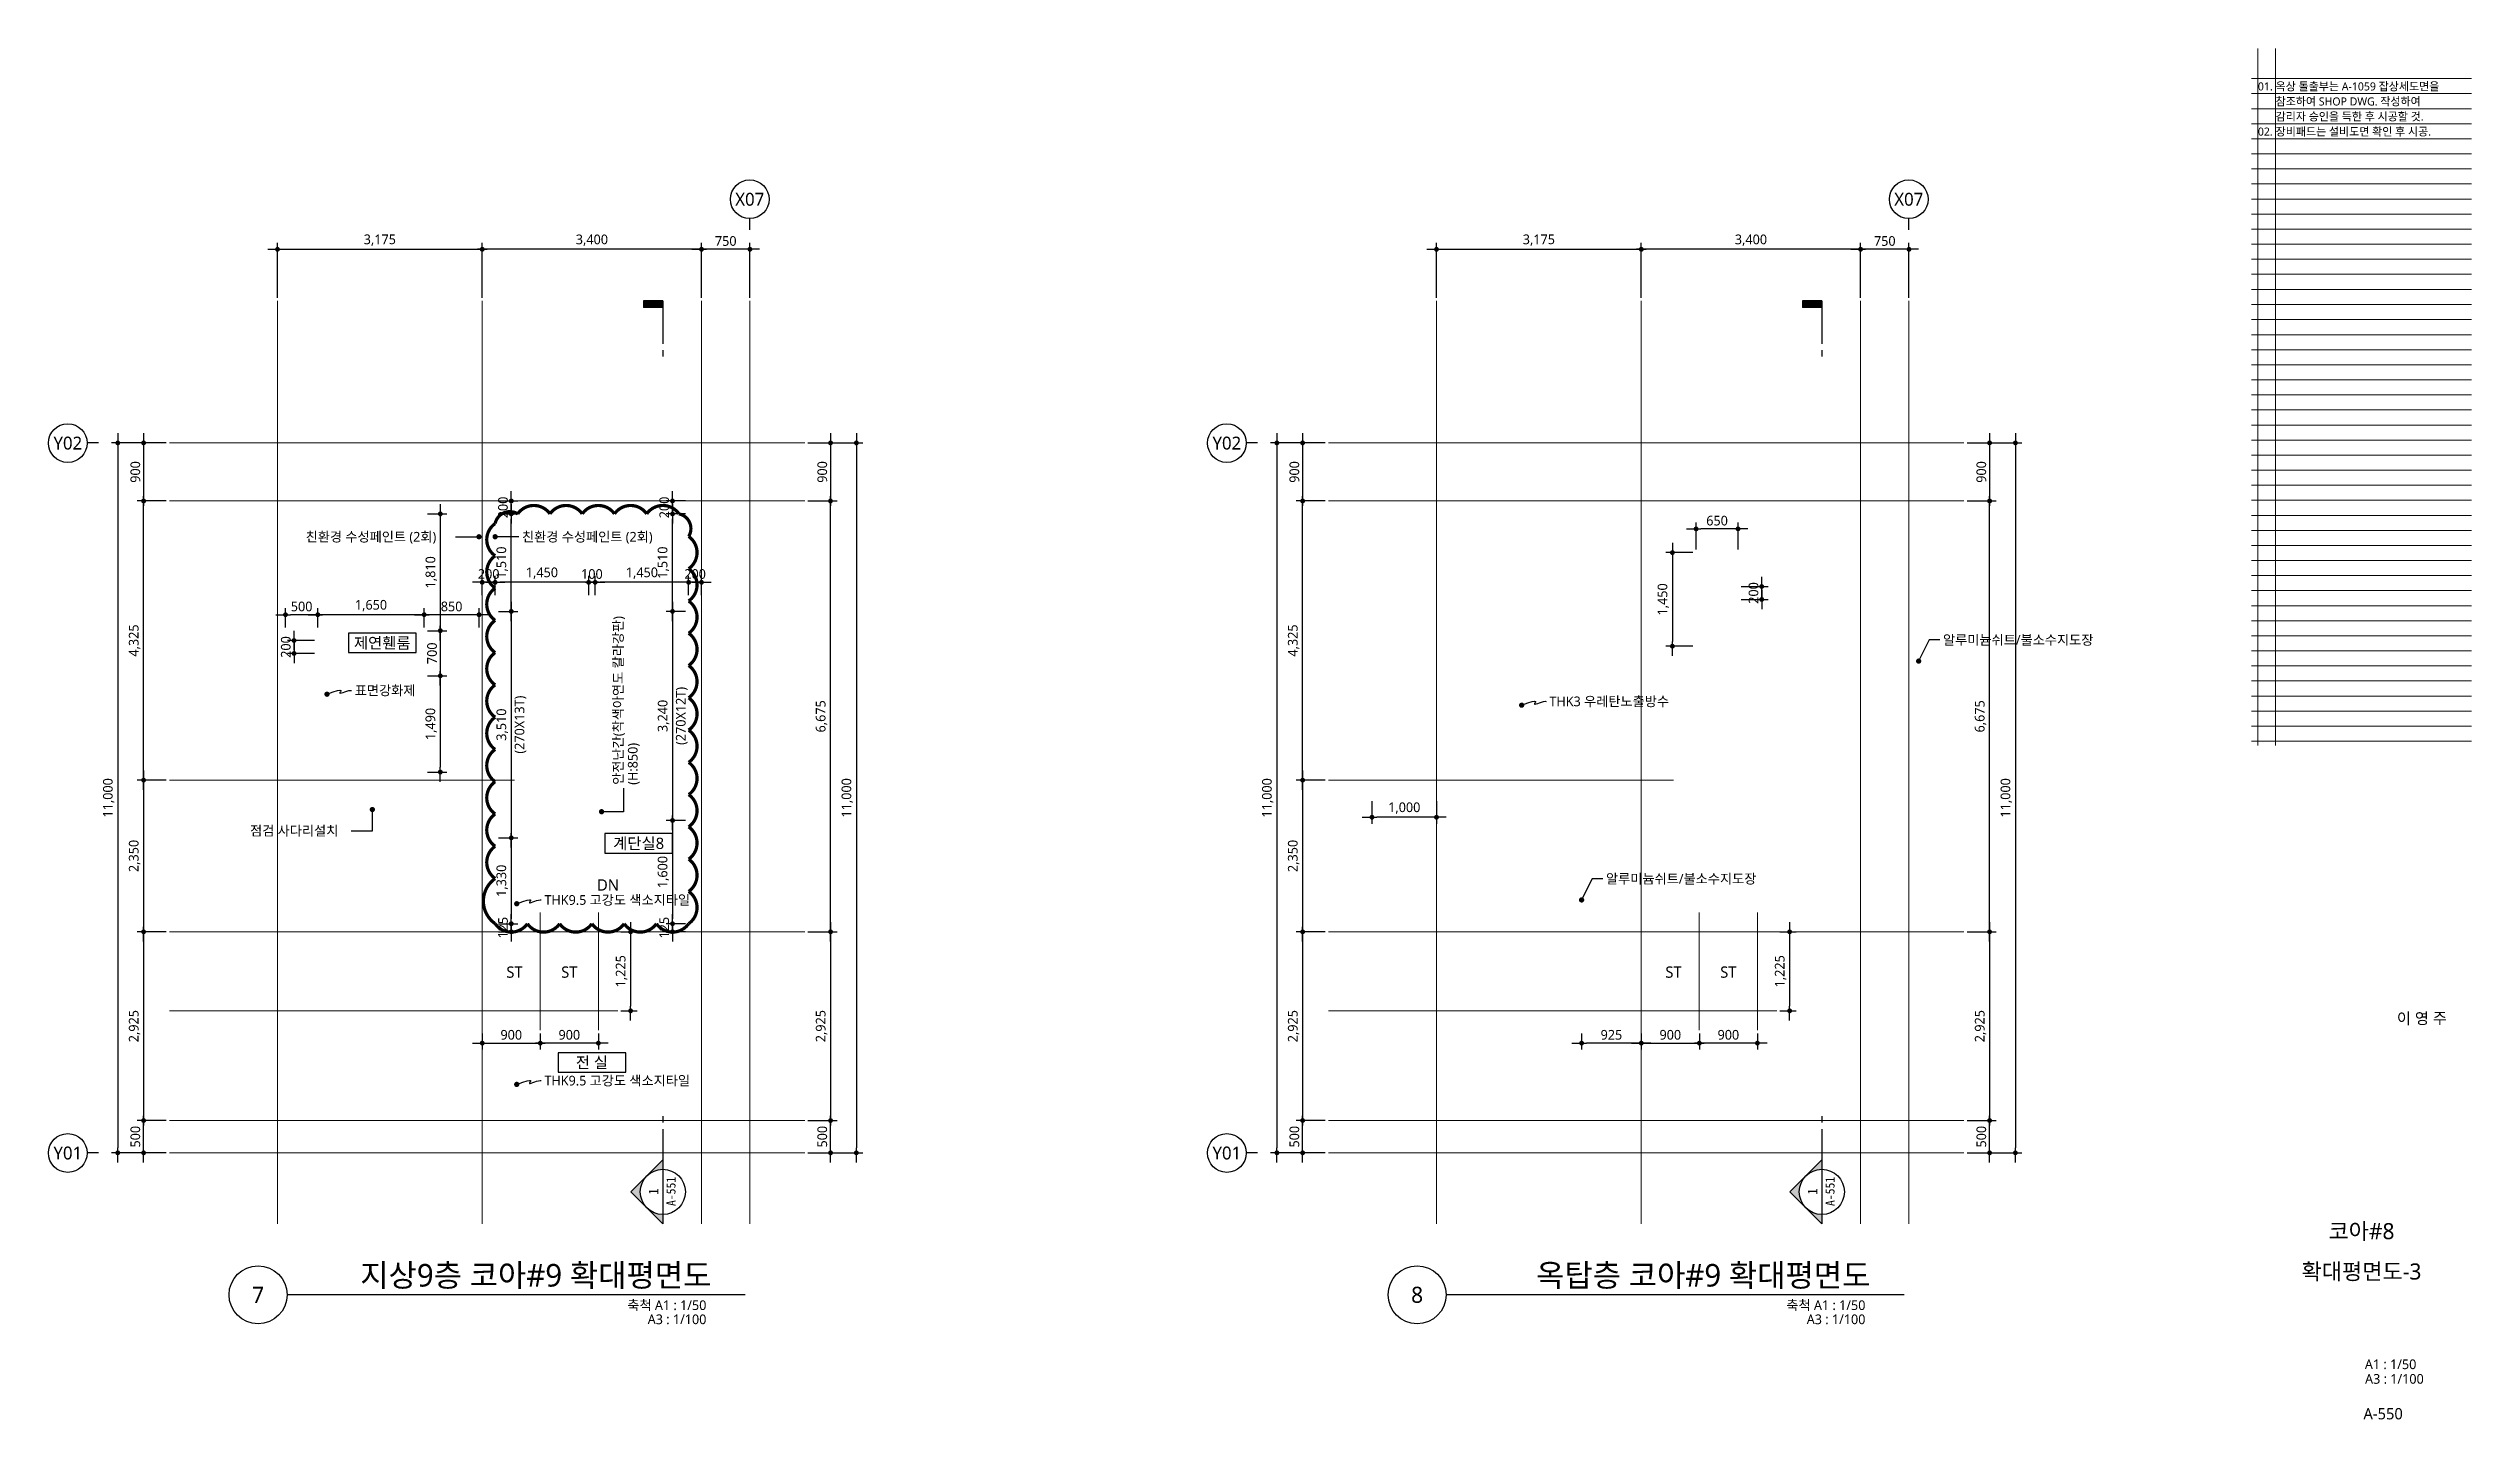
# Model space of a CAD drawing. Header units: millimetres. Extents: x 1467181 to 1850972, y 836037 to 895281.
# Drawn here: x 1682789 to 1720354, y 874037 to 895281 of the extents above; entities that cross this region are included whole.
import ezdxf
from ezdxf.enums import TextEntityAlignment as Align

# ---------------------------------------------------------------- set-up
doc = ezdxf.new("R2010")
doc.units = ezdxf.units.MM
doc.header["$MEASUREMENT"] = 0
doc.linetypes.add('CEN', pattern=[62, 60, -1, 0, -1])
doc.layers.get('0').update_dxf_attribs({"linetype": 'CONTINUOUS'})
for name, color, linetype, lineweight in [('A-AXIS-BUBL', 7, 'CONTINUOUS', 25), ('A-BORD-TEXT', 3, 'CONTINUOUS', 25), ('A-CNTL', 1, 'CEN', 15), ('A-DIMS', 7, 'CONTINUOUS', 25), ('A-MKXS-LEAD', 7, 'CONTINUOUS', 25), ('A-MKXS-MAK1', 3, 'CONTINUOUS', 25), ('A-MKXS-TEXT1', 3, 'CONTINUOUS', 25), ('A-MKXS-TEXT2', 7, 'CONTINUOUS', 25), ('A-MKXX-NAME', 3, 'CONTINUOUS', 25), ('A-MKXX-SYMB', 7, 'CONTINUOUS', 25), ('A-XXXX-SYMB', 7, 'CONTINUOUS', 25), ('A-XXXX-TXT1', 3, 'CONTINUOUS', 25), ('A-XXXX-TXT2', 3, 'CONTINUOUS', 25), ('REV-202205', 20, 'CONTINUOUS', 25)]:
    doc.layers.add(name, color=color, linetype=linetype, lineweight=lineweight)
doc.layers.add('A-XXXX-NPLT', color=144, linetype='CONTINUOUS', lineweight=15, plot=False)
doc.styles.add('HY울릉도L', font='')
doc.styles.add('돋움체', font='')
doc.styles.add('맑은 고딕', font='malgun.ttf')
doc.styles.add('맑은고딕', font='malgun.ttf')
doc.styles.get('HY울릉도L').set_extended_font_data('HYwulM')
doc.styles.get('돋움체').set_extended_font_data('DotumChe')
doc.dimstyles.new('CDIM', dxfattribs={"dimtxt": 3, "dimasz": 1.5, "dimexe": 2, "dimexo": 1, "dimgap": 1, "dimtad": 1, "dimdec": 0, "dimrnd": 0.5, "dimzin": 0, "dimdsep": 32, "dimlunit": 6, "dimtxsty": 'HY울릉도L', "dimblk1": '_CIDOT', "dimblk2": '_CIDOT', "dimsah": 1, "dimcen": 5.5, "dimclrd": 2, "dimclre": 2, "dimclrt": 7, "dimadec": 0, "dimazin": 0, "dimtfac": 1, "dimtdec": 0, "dimtix": 1, "dimtmove": 2, "dimatfit": 1, "dimldrblk": '_CIDOT', "dimfxl": 1, "dimtolj": 1, "dimtzin": 0, "dimlwd": -1, "dimarcsym": 0})

msp = doc.modelspace()

# ---------------------------------------------------------------- texts
at = {"layer": 'A-BORD-TEXT', "style": '맑은고딕'}
for s, height, p in [('이 영 주', 175, (1719973.8, 880165.5)), ('A1 : 1/50', 150, (1719499, 874817.8)), ('A3 : 1/100', 150, (1719613.9, 874591)), ('A-550', 175, (1719289.2, 874039.2))]:
    msp.add_text(s, height=height, dxfattribs=at).set_placement(p, align=Align.RIGHT)
for s, p in [('코아#8', (1718648.2, 876955.6)), ('확대평면도-3', (1718648.2, 876330.6))]:
    msp.add_text(s, height=250, dxfattribs=at).set_placement(p, align=Align.MIDDLE_CENTER)
at = {"layer": 'A-MKXS-TEXT1', "style": '맑은고딕'}
for s, p in [('친환경 수성페인트 (2회)', (1686776.5, 887714.8)), ('친환경 수성페인트 (2회)', (1690130.8, 887714.8)), ('알루미늄쉬트/불소수지도장', (1712160.7, 886116.2)), ('표면강화제', (1687537.1, 885333.8)), ('THK3 우레탄노출방수', (1706058.5, 885164)), ('점검 사다리설치', (1685914.4, 883159.9)), ('알루미늄쉬트/불소수지도장', (1706935.7, 882415.6)), ('THK9.5 고강도 색소지타일', (1690478.3, 882087.3)), ('THK9.5 고강도 색소지타일', (1690478.3, 879288.3))]:
    msp.add_text(s, height=150, dxfattribs=at).set_placement(p, align=Align.MIDDLE_LEFT)
for s, p in [('안전난간(착색아연도 칼라강판)', (1691619.8, 883871.4)), ('(H:850)', (1691847.3, 883871.4))]:
    msp.add_text(s, height=150, rotation=90, dxfattribs=at).set_placement(p, align=Align.MIDDLE_LEFT)
at = {"layer": 'A-MKXX-NAME', "style": '맑은고딕'}
for s, p in [('제연휀룸', (1687963.9, 886069.4)), ('계단실8', (1691938.9, 882964.4)), ('DN', (1691463.8, 882319.4)), ('ST', (1690013.9, 880969.4)), ('ST', (1690863.9, 880969.4)), ('ST', (1707982.6, 880969.4)), ('ST', (1708832.6, 880969.4)), ('전 실', (1691213.9, 879569.4))]:
    msp.add_text(s, height=175, dxfattribs=at).set_placement(p, align=Align.MIDDLE_CENTER)
at = {"layer": 'A-XXXX-TXT1', "style": '맑은고딕'}
for s, p in [('지상9층 코아#9 확대평면도', (1693066.9, 875992)), ('옥탑층 코아#9 확대평면도', (1711035.6, 875992))]:
    msp.add_text(s, height=350, dxfattribs=at).set_placement(p, align=Align.BOTTOM_RIGHT)
for s, p in [('7', (1686038.9, 875969.4)), ('8', (1704007.6, 875969.4))]:
    msp.add_text(s, height=250, dxfattribs=at).set_placement(p, align=Align.MIDDLE)
for s, p in [('축척 A1 : 1/50', (1692989, 875883.2)), ('A3 : 1/100', (1692989, 875664.3)), ('축척 A1 : 1/50', (1710957.7, 875883.2)), ('A3 : 1/100', (1710957.7, 875664.3))]:
    msp.add_text(s, height=150, dxfattribs=at).set_placement(p, align=Align.TOP_RIGHT)
at = {"layer": 'A-XXXX-TXT2', "ltscale": 0.2, "style": '맑은고딕'}
for s, p in [('X07', (1693660.9, 892944.4)), ('X07', (1711629.7, 892944.4)), ('Y02', (1683088.9, 889166.4)), ('Y02', (1701057.6, 889166.4)), ('Y01', (1683088.9, 878166.4)), ('Y01', (1701057.6, 878166.4))]:
    msp.add_text(s, height=200, dxfattribs=at).set_placement(p, align=Align.MIDDLE)

# ---------------------------------------------------------------- blocks, each defined once
blk = doc.blocks.new('CORE 8- 단면')
at = {"layer": 'A-MKXS-MAK1'}
blk.add_hatch(color=256, dxfattribs=at).paths.add_polyline_path([(22637, 13698), (22637, 13798), (22937, 13798), (22937, 13698)])
h = blk.add_hatch(color=256, dxfattribs=at)
h.paths.add_polyline_path([(22442, -7), (22690, 241, 0.414214), (22690, -254)])
h.paths.add_polyline_path([(22690, 241), (22937, 488), (22937, 343, 0.198912)])
h.paths.add_polyline_path([(22690, -254, 0.198912), (22937, -357), (22937, -502)])
for p, q in [((22637, 13798), (22637, 13698)), ((22937, 13798), (22637, 13798)), ((22937, 13698), (22637, 13698)), ((22937, 13798), (22937, 13135)), ((22937, 13035), (22937, 12935)), ((22937, 1166), (22937, 1066)), ((22937, 966), (22937, -502)), ((22937, 488), (22442, -7)), ((22937, -502), (22442, -7))]:
    blk.add_line(p, q, dxfattribs=at)
blk.add_circle((22937, -7), 350, dxfattribs=at)
at = {"layer": 'A-MKXS-TEXT2', "style": '돋움체'}
for s, height, p in [('1', 150, (22793, -2)), ('A-551', 140, (23065, 0))]:
    blk.add_text(s, height=height, rotation=90, dxfattribs=at).set_placement(p, align=Align.MIDDLE)
blk = doc.blocks.new('_CIDOT')
at = {"color": 0, "linetype": 'ByBlock'}
blk.add_line((2, 0), (-1, 0), dxfattribs=at)
at = {"color": 0, "linetype": 'ByBlock', "const_width": 0.5}
blk.add_lwpolyline([(-0.25, 0, 1), (0.25, 0, 1)], format="xyb", close=True, dxfattribs=at)
blk = doc.blocks.new('*D79')
at = {"layer": 'A-DIMS', "lineweight": -2, "transparency": 16777216}
for p, q in [((1692914, 891419), (1692914, 892269)), ((1693664, 891419), (1693664, 892269))]:
    blk.add_line(p, q, dxfattribs=at)
at = {"layer": 'A-DIMS', "transparency": 16777216}
blk.add_line((1693589, 892169), (1692989, 892169), dxfattribs=at)
at = {"layer": 'A-DIMS', "transparency": 16777216, "xscale": 75, "yscale": 75, "zscale": 75, "rotation": 180}
blk.add_blockref('_CIDOT', (1692914, 892169), dxfattribs=at)
at = {"layer": 'A-DIMS', "transparency": 16777216, "xscale": 75, "yscale": 75, "zscale": 75}
blk.add_blockref('_CIDOT', (1693664, 892169), dxfattribs=at)
at = {"layer": 'A-DIMS', "color": 3, "transparency": 16777216, "insert": (1693289, 892297), "char_height": 150, "attachment_point": 5, "style": '맑은고딕'}
blk.add_mtext('\\A1;750', dxfattribs=at)
blk = doc.blocks.new('*D80')
at = {"layer": 'A-DIMS', "lineweight": -2, "transparency": 16777216}
for p, q in [((1689514, 891419), (1689514, 892269)), ((1692914, 891419), (1692914, 892269))]:
    blk.add_line(p, q, dxfattribs=at)
at = {"layer": 'A-DIMS', "transparency": 16777216}
blk.add_line((1692839, 892169), (1689589, 892169), dxfattribs=at)
at = {"layer": 'A-DIMS', "transparency": 16777216, "xscale": 75, "yscale": 75, "zscale": 75, "rotation": 180}
blk.add_blockref('_CIDOT', (1689514, 892169), dxfattribs=at)
at = {"layer": 'A-DIMS', "transparency": 16777216, "xscale": 75, "yscale": 75, "zscale": 75}
blk.add_blockref('_CIDOT', (1692914, 892169), dxfattribs=at)
at = {"layer": 'A-DIMS', "color": 3, "transparency": 16777216, "insert": (1691214, 892309), "char_height": 150, "attachment_point": 5, "style": '맑은고딕'}
blk.add_mtext('\\A1;3,400', dxfattribs=at)
blk = doc.blocks.new('*D81')
at = {"layer": 'A-DIMS', "lineweight": -2, "transparency": 16777216}
for p, q in [((1684614, 888269), (1684164, 888269)), ((1684614, 883944), (1684164, 883944))]:
    blk.add_line(p, q, dxfattribs=at)
at = {"layer": 'A-DIMS', "transparency": 16777216}
blk.add_line((1684264, 884019), (1684264, 888194), dxfattribs=at)
at = {"layer": 'A-DIMS', "transparency": 16777216, "xscale": 75, "yscale": 75, "zscale": 75}
for p, rotation in [((1684264, 888269), 90), ((1684264, 883944), 270)]:
    blk.add_blockref('_CIDOT', p, dxfattribs=dict(at, rotation=rotation))
at = {"layer": 'A-DIMS', "color": 3, "transparency": 16777216, "insert": (1684124, 886107), "char_height": 150, "attachment_point": 5, "rotation": 90, "style": '맑은고딕'}
blk.add_mtext('\\A1;4,325', dxfattribs=at)
blk = doc.blocks.new('*D82')
at = {"layer": 'A-DIMS', "lineweight": -2, "transparency": 16777216}
for p, q in [((1684614, 889169), (1684164, 889169)), ((1684614, 888269), (1684164, 888269))]:
    blk.add_line(p, q, dxfattribs=at)
at = {"layer": 'A-DIMS', "transparency": 16777216}
blk.add_line((1684264, 889094), (1684264, 888344), dxfattribs=at)
at = {"layer": 'A-DIMS', "transparency": 16777216, "xscale": 75, "yscale": 75, "zscale": 75}
for p, rotation in [((1684264, 889169), 90), ((1684264, 888269), 270)]:
    blk.add_blockref('_CIDOT', p, dxfattribs=dict(at, rotation=rotation))
at = {"layer": 'A-DIMS', "color": 3, "transparency": 16777216, "insert": (1684136, 888719), "char_height": 150, "attachment_point": 5, "rotation": 90, "style": '맑은고딕'}
blk.add_mtext('\\A1;900', dxfattribs=at)
blk = doc.blocks.new('*D83')
at = {"layer": 'A-DIMS', "lineweight": -2, "transparency": 16777216}
for p, q in [((1684614, 889169), (1683764, 889169)), ((1684614, 878169), (1683764, 878169))]:
    blk.add_line(p, q, dxfattribs=at)
at = {"layer": 'A-DIMS', "transparency": 16777216}
blk.add_line((1683864, 889094), (1683864, 878244), dxfattribs=at)
at = {"layer": 'A-DIMS', "transparency": 16777216, "xscale": 75, "yscale": 75, "zscale": 75}
for p, rotation in [((1683864, 889169), 90), ((1683864, 878169), 270)]:
    blk.add_blockref('_CIDOT', p, dxfattribs=dict(at, rotation=rotation))
at = {"layer": 'A-DIMS', "color": 3, "transparency": 16777216, "insert": (1683723, 883669), "char_height": 150, "attachment_point": 5, "rotation": 90, "style": '맑은고딕'}
blk.add_mtext('\\A1;11,000', dxfattribs=at)
blk = doc.blocks.new('*D84')
at = {"layer": 'A-DIMS', "lineweight": -2, "transparency": 16777216}
for p, q in [((1684614, 881594), (1684164, 881594)), ((1684614, 878669), (1684164, 878669))]:
    blk.add_line(p, q, dxfattribs=at)
at = {"layer": 'A-DIMS', "transparency": 16777216}
blk.add_line((1684264, 881519), (1684264, 878744), dxfattribs=at)
at = {"layer": 'A-DIMS', "transparency": 16777216, "xscale": 75, "yscale": 75, "zscale": 75}
for p, rotation in [((1684264, 881594), 90), ((1684264, 878669), 270)]:
    blk.add_blockref('_CIDOT', p, dxfattribs=dict(at, rotation=rotation))
at = {"layer": 'A-DIMS', "color": 3, "transparency": 16777216, "insert": (1684124, 880132), "char_height": 150, "attachment_point": 5, "rotation": 90, "style": '맑은고딕'}
blk.add_mtext('\\A1;2,925', dxfattribs=at)
blk = doc.blocks.new('*D85')
at = {"layer": 'A-DIMS', "lineweight": -2, "transparency": 16777216}
for p, q in [((1684614, 878669), (1684164, 878669)), ((1684614, 878169), (1684164, 878169))]:
    blk.add_line(p, q, dxfattribs=at)
at = {"layer": 'A-DIMS', "transparency": 16777216}
blk.add_line((1684264, 878244), (1684264, 878594), dxfattribs=at)
at = {"layer": 'A-DIMS', "transparency": 16777216, "xscale": 75, "yscale": 75, "zscale": 75}
for p, rotation in [((1684264, 878669), 90), ((1684264, 878169), 270)]:
    blk.add_blockref('_CIDOT', p, dxfattribs=dict(at, rotation=rotation))
at = {"layer": 'A-DIMS', "color": 3, "transparency": 16777216, "insert": (1684136, 878419), "char_height": 150, "attachment_point": 5, "rotation": 90, "style": '맑은고딕'}
blk.add_mtext('\\A1;500', dxfattribs=at)
blk = doc.blocks.new('*D86')
at = {"layer": 'A-DIMS', "lineweight": -2, "transparency": 16777216}
for p, q in [((1690414, 880019), (1690414, 879769)), ((1691314, 880019), (1691314, 879769))]:
    blk.add_line(p, q, dxfattribs=at)
at = {"layer": 'A-DIMS', "transparency": 16777216}
blk.add_line((1691239, 879869), (1690489, 879869), dxfattribs=at)
at = {"layer": 'A-DIMS', "transparency": 16777216, "xscale": 75, "yscale": 75, "zscale": 75, "rotation": 180}
blk.add_blockref('_CIDOT', (1690414, 879869), dxfattribs=at)
at = {"layer": 'A-DIMS', "transparency": 16777216, "xscale": 75, "yscale": 75, "zscale": 75}
blk.add_blockref('_CIDOT', (1691314, 879869), dxfattribs=at)
at = {"layer": 'A-DIMS', "color": 3, "transparency": 16777216, "insert": (1690864, 879997), "char_height": 150, "attachment_point": 5, "style": '맑은고딕'}
blk.add_mtext('\\A1;900', dxfattribs=at)
blk = doc.blocks.new('*D87')
at = {"layer": 'A-DIMS', "lineweight": -2, "transparency": 16777216}
for p, q in [((1689514, 880019), (1689514, 879769)), ((1690414, 880019), (1690414, 879769))]:
    blk.add_line(p, q, dxfattribs=at)
at = {"layer": 'A-DIMS', "transparency": 16777216}
blk.add_line((1689589, 879869), (1690339, 879869), dxfattribs=at)
at = {"layer": 'A-DIMS', "transparency": 16777216, "xscale": 75, "yscale": 75, "zscale": 75, "rotation": 180}
blk.add_blockref('_CIDOT', (1689514, 879869), dxfattribs=at)
at = {"layer": 'A-DIMS', "transparency": 16777216, "xscale": 75, "yscale": 75, "zscale": 75}
blk.add_blockref('_CIDOT', (1690414, 879869), dxfattribs=at)
at = {"layer": 'A-DIMS', "color": 3, "transparency": 16777216, "insert": (1689964, 879997), "char_height": 150, "attachment_point": 5, "style": '맑은고딕'}
blk.add_mtext('\\A1;900', dxfattribs=at)
blk = doc.blocks.new('*D88')
at = {"layer": 'A-DIMS', "lineweight": -2, "transparency": 16777216}
for p, q in [((1691664, 881594), (1691914, 881594)), ((1691664, 880369), (1691914, 880369))]:
    blk.add_line(p, q, dxfattribs=at)
at = {"layer": 'A-DIMS', "transparency": 16777216}
blk.add_line((1691814, 881519), (1691814, 880444), dxfattribs=at)
at = {"layer": 'A-DIMS', "transparency": 16777216, "xscale": 75, "yscale": 75, "zscale": 75}
for p, rotation in [((1691814, 881594), 90), ((1691814, 880369), 270)]:
    blk.add_blockref('_CIDOT', p, dxfattribs=dict(at, rotation=rotation))
at = {"layer": 'A-DIMS', "color": 3, "transparency": 16777216, "insert": (1691673, 880982), "char_height": 150, "attachment_point": 5, "rotation": 90, "style": '맑은고딕'}
blk.add_mtext('\\A1;1,225', dxfattribs=at)
blk = doc.blocks.new('*D89')
at = {"layer": 'A-DIMS', "lineweight": -2, "transparency": 16777216}
for p, q in [((1694564, 888269), (1695014, 888269)), ((1694564, 881594), (1695014, 881594))]:
    blk.add_line(p, q, dxfattribs=at)
at = {"layer": 'A-DIMS', "transparency": 16777216}
blk.add_line((1694914, 881669), (1694914, 888194), dxfattribs=at)
at = {"layer": 'A-DIMS', "transparency": 16777216, "xscale": 75, "yscale": 75, "zscale": 75}
for p, rotation in [((1694914, 888269), 90), ((1694914, 881594), 270)]:
    blk.add_blockref('_CIDOT', p, dxfattribs=dict(at, rotation=rotation))
at = {"layer": 'A-DIMS', "color": 3, "transparency": 16777216, "insert": (1694774, 884932), "char_height": 150, "attachment_point": 5, "rotation": 90, "style": '맑은고딕'}
blk.add_mtext('\\A1;6,675', dxfattribs=at)
blk = doc.blocks.new('*D90')
at = {"layer": 'A-DIMS', "lineweight": -2, "transparency": 16777216}
for p, q in [((1694564, 889169), (1695014, 889169)), ((1694564, 888269), (1695014, 888269))]:
    blk.add_line(p, q, dxfattribs=at)
at = {"layer": 'A-DIMS', "transparency": 16777216}
blk.add_line((1694914, 889094), (1694914, 888344), dxfattribs=at)
at = {"layer": 'A-DIMS', "transparency": 16777216, "xscale": 75, "yscale": 75, "zscale": 75}
for p, rotation in [((1694914, 889169), 90), ((1694914, 888269), 270)]:
    blk.add_blockref('_CIDOT', p, dxfattribs=dict(at, rotation=rotation))
at = {"layer": 'A-DIMS', "color": 3, "transparency": 16777216, "insert": (1694786, 888719), "char_height": 150, "attachment_point": 5, "rotation": 90, "style": '맑은고딕'}
blk.add_mtext('\\A1;900', dxfattribs=at)
blk = doc.blocks.new('*D91')
at = {"layer": 'A-DIMS', "lineweight": -2, "transparency": 16777216}
for p, q in [((1694564, 889169), (1695414, 889169)), ((1694564, 878169), (1695414, 878169))]:
    blk.add_line(p, q, dxfattribs=at)
at = {"layer": 'A-DIMS', "transparency": 16777216}
blk.add_line((1695314, 889094), (1695314, 878244), dxfattribs=at)
at = {"layer": 'A-DIMS', "transparency": 16777216, "xscale": 75, "yscale": 75, "zscale": 75}
for p, rotation in [((1695314, 889169), 90), ((1695314, 878169), 270)]:
    blk.add_blockref('_CIDOT', p, dxfattribs=dict(at, rotation=rotation))
at = {"layer": 'A-DIMS', "color": 3, "transparency": 16777216, "insert": (1695173, 883669), "char_height": 150, "attachment_point": 5, "rotation": 90, "style": '맑은고딕'}
blk.add_mtext('\\A1;11,000', dxfattribs=at)
blk = doc.blocks.new('*D92')
at = {"layer": 'A-DIMS', "lineweight": -2, "transparency": 16777216}
for p, q in [((1694564, 881594), (1695014, 881594)), ((1694564, 878669), (1695014, 878669))]:
    blk.add_line(p, q, dxfattribs=at)
at = {"layer": 'A-DIMS', "transparency": 16777216}
blk.add_line((1694914, 881519), (1694914, 878744), dxfattribs=at)
at = {"layer": 'A-DIMS', "transparency": 16777216, "xscale": 75, "yscale": 75, "zscale": 75}
for p, rotation in [((1694914, 881594), 90), ((1694914, 878669), 270)]:
    blk.add_blockref('_CIDOT', p, dxfattribs=dict(at, rotation=rotation))
at = {"layer": 'A-DIMS', "color": 3, "transparency": 16777216, "insert": (1694774, 880132), "char_height": 150, "attachment_point": 5, "rotation": 90, "style": '맑은고딕'}
blk.add_mtext('\\A1;2,925', dxfattribs=at)
blk = doc.blocks.new('*D93')
at = {"layer": 'A-DIMS', "lineweight": -2, "transparency": 16777216}
for p, q in [((1694564, 878669), (1695014, 878669)), ((1694564, 878169), (1695014, 878169))]:
    blk.add_line(p, q, dxfattribs=at)
at = {"layer": 'A-DIMS', "transparency": 16777216}
blk.add_line((1694914, 878244), (1694914, 878594), dxfattribs=at)
at = {"layer": 'A-DIMS', "transparency": 16777216, "xscale": 75, "yscale": 75, "zscale": 75}
for p, rotation in [((1694914, 878669), 90), ((1694914, 878169), 270)]:
    blk.add_blockref('_CIDOT', p, dxfattribs=dict(at, rotation=rotation))
at = {"layer": 'A-DIMS', "color": 3, "transparency": 16777216, "insert": (1694786, 878419), "char_height": 150, "attachment_point": 5, "rotation": 90, "style": '맑은고딕'}
blk.add_mtext('\\A1;500', dxfattribs=at)
blk = doc.blocks.new('*D94')
at = {"layer": 'A-DIMS', "lineweight": -2, "transparency": 16777216}
for p, q in [((1684614, 883944), (1684164, 883944)), ((1684614, 881594), (1684164, 881594))]:
    blk.add_line(p, q, dxfattribs=at)
at = {"layer": 'A-DIMS', "transparency": 16777216}
blk.add_line((1684264, 883869), (1684264, 881669), dxfattribs=at)
at = {"layer": 'A-DIMS', "transparency": 16777216, "xscale": 75, "yscale": 75, "zscale": 75}
for p, rotation in [((1684264, 883944), 90), ((1684264, 881594), 270)]:
    blk.add_blockref('_CIDOT', p, dxfattribs=dict(at, rotation=rotation))
at = {"layer": 'A-DIMS', "color": 3, "transparency": 16777216, "insert": (1684124, 882769), "char_height": 150, "attachment_point": 5, "rotation": 90, "style": '맑은고딕'}
blk.add_mtext('\\A1;2,350', dxfattribs=at)
blk = doc.blocks.new('*D95')
at = {"layer": 'A-DIMS', "lineweight": -2, "transparency": 16777216}
for p, q in [((1686339, 891419), (1686339, 892269)), ((1689514, 891419), (1689514, 892269))]:
    blk.add_line(p, q, dxfattribs=at)
at = {"layer": 'A-DIMS', "transparency": 16777216}
blk.add_line((1686414, 892169), (1689439, 892169), dxfattribs=at)
at = {"layer": 'A-DIMS', "transparency": 16777216, "xscale": 75, "yscale": 75, "zscale": 75, "rotation": 180}
blk.add_blockref('_CIDOT', (1686339, 892169), dxfattribs=at)
at = {"layer": 'A-DIMS', "transparency": 16777216, "xscale": 75, "yscale": 75, "zscale": 75}
blk.add_blockref('_CIDOT', (1689514, 892169), dxfattribs=at)
at = {"layer": 'A-DIMS', "color": 3, "transparency": 16777216, "insert": (1687926, 892310), "char_height": 150, "attachment_point": 5, "style": '맑은고딕'}
blk.add_mtext('\\A1;3,175', dxfattribs=at)
blk = doc.blocks.new('*D359')
at = {"layer": 'A-DIMS', "lineweight": -2, "transparency": 16777216}
for p, q in [((1692664, 886559), (1692364, 886559)), ((1692664, 883319), (1692364, 883319))]:
    blk.add_line(p, q, dxfattribs=at)
at = {"layer": 'A-DIMS', "transparency": 16777216}
blk.add_line((1692464, 886484), (1692464, 883394), dxfattribs=at)
at = {"layer": 'A-DIMS', "transparency": 16777216, "xscale": 75, "yscale": 75, "zscale": 75}
for p, rotation in [((1692464, 886559), 90), ((1692464, 883319), 270)]:
    blk.add_blockref('_CIDOT', p, dxfattribs=dict(at, rotation=rotation))
at = {"layer": 'A-DIMS', "color": 3, "transparency": 16777216, "char_height": 150, "attachment_point": 5, "rotation": 90, "style": '맑은고딕'}
for s, insert in [('\\A1;3,240', (1692324, 884939)), ('\\A1;(270X12T)', (1692608, 884939))]:
    blk.add_mtext(s, dxfattribs=dict(at, insert=insert))
blk = doc.blocks.new('*D360')
at = {"layer": 'A-DIMS', "lineweight": -2, "transparency": 16777216}
for p, q in [((1692664, 888069), (1692364, 888069)), ((1692664, 886559), (1692364, 886559))]:
    blk.add_line(p, q, dxfattribs=at)
at = {"layer": 'A-DIMS', "transparency": 16777216}
blk.add_line((1692464, 886634), (1692464, 887994), dxfattribs=at)
at = {"layer": 'A-DIMS', "transparency": 16777216, "xscale": 75, "yscale": 75, "zscale": 75}
for p, rotation in [((1692464, 888069), 90), ((1692464, 886559), 270)]:
    blk.add_blockref('_CIDOT', p, dxfattribs=dict(at, rotation=rotation))
at = {"layer": 'A-DIMS', "color": 3, "transparency": 16777216, "insert": (1692323, 887314), "char_height": 150, "attachment_point": 5, "rotation": 90, "style": '맑은고딕'}
blk.add_mtext('\\A1;1,510', dxfattribs=at)
blk = doc.blocks.new('*D361')
at = {"layer": 'A-DIMS', "lineweight": -2, "transparency": 16777216}
for p, q in [((1692664, 883319), (1692364, 883319)), ((1692664, 881719), (1692364, 881719))]:
    blk.add_line(p, q, dxfattribs=at)
at = {"layer": 'A-DIMS', "transparency": 16777216}
blk.add_line((1692464, 883244), (1692464, 881794), dxfattribs=at)
at = {"layer": 'A-DIMS', "transparency": 16777216, "xscale": 75, "yscale": 75, "zscale": 75}
for p, rotation in [((1692464, 883319), 90), ((1692464, 881719), 270)]:
    blk.add_blockref('_CIDOT', p, dxfattribs=dict(at, rotation=rotation))
at = {"layer": 'A-DIMS', "color": 3, "transparency": 16777216, "insert": (1692323, 882519), "char_height": 150, "attachment_point": 5, "rotation": 90, "style": '맑은고딕'}
blk.add_mtext('\\A1;1,600', dxfattribs=at)
blk = doc.blocks.new('*D362')
at = {"layer": 'A-DIMS', "lineweight": -2, "transparency": 16777216}
for p, q in [((1692664, 881719), (1692364, 881719)), ((1692664, 881594), (1692364, 881594))]:
    blk.add_line(p, q, dxfattribs=at)
at = {"layer": 'A-DIMS', "transparency": 16777216}
for p, q in [((1692464, 881794), (1692464, 881869)), ((1692464, 881719), (1692464, 881594)), ((1692464, 881519), (1692464, 881444))]:
    blk.add_line(p, q, dxfattribs=at)
at = {"layer": 'A-DIMS', "transparency": 16777216, "xscale": 75, "yscale": 75, "zscale": 75}
for p, rotation in [((1692464, 881719), 270), ((1692464, 881594), 90)]:
    blk.add_blockref('_CIDOT', p, dxfattribs=dict(at, rotation=rotation))
at = {"layer": 'A-DIMS', "color": 3, "transparency": 16777216, "insert": (1692336, 881657), "char_height": 150, "attachment_point": 5, "rotation": 90, "style": '맑은고딕'}
blk.add_mtext('\\A1;125', dxfattribs=at)
blk = doc.blocks.new('*D363')
at = {"layer": 'A-DIMS', "lineweight": -2, "transparency": 16777216}
for p, q in [((1692664, 888269), (1692364, 888269)), ((1692664, 888069), (1692364, 888069))]:
    blk.add_line(p, q, dxfattribs=at)
at = {"layer": 'A-DIMS', "transparency": 16777216}
for p, q in [((1692464, 888344), (1692464, 888419)), ((1692464, 888069), (1692464, 888269)), ((1692464, 887994), (1692464, 887919))]:
    blk.add_line(p, q, dxfattribs=at)
at = {"layer": 'A-DIMS', "transparency": 16777216, "xscale": 75, "yscale": 75, "zscale": 75}
for p, rotation in [((1692464, 888269), 270), ((1692464, 888069), 90)]:
    blk.add_blockref('_CIDOT', p, dxfattribs=dict(at, rotation=rotation))
at = {"layer": 'A-DIMS', "color": 3, "transparency": 16777216, "insert": (1692336, 888169), "char_height": 150, "attachment_point": 5, "rotation": 90, "style": '맑은고딕'}
blk.add_mtext('\\A1;200', dxfattribs=at)
blk = doc.blocks.new('*D364')
at = {"layer": 'A-DIMS', "lineweight": -2, "transparency": 16777216}
for p, q in [((1691264, 886809), (1691264, 887109)), ((1692714, 886809), (1692714, 887109))]:
    blk.add_line(p, q, dxfattribs=at)
at = {"layer": 'A-DIMS', "transparency": 16777216}
blk.add_line((1692639, 887009), (1691339, 887009), dxfattribs=at)
at = {"layer": 'A-DIMS', "transparency": 16777216, "xscale": 75, "yscale": 75, "zscale": 75, "rotation": 180}
blk.add_blockref('_CIDOT', (1691264, 887009), dxfattribs=at)
at = {"layer": 'A-DIMS', "transparency": 16777216, "xscale": 75, "yscale": 75, "zscale": 75}
blk.add_blockref('_CIDOT', (1692714, 887009), dxfattribs=at)
at = {"layer": 'A-DIMS', "color": 3, "transparency": 16777216, "insert": (1691989, 887150), "char_height": 150, "attachment_point": 5, "style": '맑은고딕'}
blk.add_mtext('\\A1;1,450', dxfattribs=at)
blk = doc.blocks.new('*D365')
at = {"layer": 'A-DIMS', "transparency": 16777216}
for p, q in [((1692639, 887009), (1692564, 887009)), ((1692914, 887009), (1692714, 887009)), ((1692989, 887009), (1693064, 887009))]:
    blk.add_line(p, q, dxfattribs=at)
at = {"layer": 'A-DIMS', "lineweight": -2, "transparency": 16777216}
for p, q in [((1692714, 886809), (1692714, 887109)), ((1692914, 886809), (1692914, 887109))]:
    blk.add_line(p, q, dxfattribs=at)
at = {"layer": 'A-DIMS', "transparency": 16777216, "xscale": 75, "yscale": 75, "zscale": 75}
blk.add_blockref('_CIDOT', (1692714, 887009), dxfattribs=at)
at = {"layer": 'A-DIMS', "transparency": 16777216, "xscale": 75, "yscale": 75, "zscale": 75, "rotation": 180}
blk.add_blockref('_CIDOT', (1692914, 887009), dxfattribs=at)
at = {"layer": 'A-DIMS', "color": 3, "transparency": 16777216, "insert": (1692814, 887137), "char_height": 150, "attachment_point": 5, "style": '맑은고딕'}
blk.add_mtext('\\A1;200', dxfattribs=at)
blk = doc.blocks.new('*D366')
at = {"layer": 'A-DIMS', "lineweight": -2, "transparency": 16777216}
for p, q in [((1689714, 886809), (1689714, 887109)), ((1691164, 886809), (1691164, 887109))]:
    blk.add_line(p, q, dxfattribs=at)
at = {"layer": 'A-DIMS', "transparency": 16777216}
blk.add_line((1691089, 887009), (1689789, 887009), dxfattribs=at)
at = {"layer": 'A-DIMS', "transparency": 16777216, "xscale": 75, "yscale": 75, "zscale": 75, "rotation": 180}
blk.add_blockref('_CIDOT', (1689714, 887009), dxfattribs=at)
at = {"layer": 'A-DIMS', "transparency": 16777216, "xscale": 75, "yscale": 75, "zscale": 75}
blk.add_blockref('_CIDOT', (1691164, 887009), dxfattribs=at)
at = {"layer": 'A-DIMS', "color": 3, "transparency": 16777216, "insert": (1690439, 887150), "char_height": 150, "attachment_point": 5, "style": '맑은고딕'}
blk.add_mtext('\\A1;1,450', dxfattribs=at)
blk = doc.blocks.new('*D367')
at = {"layer": 'A-DIMS', "transparency": 16777216}
for p, q in [((1691089, 887009), (1691014, 887009)), ((1691264, 887009), (1691164, 887009)), ((1691339, 887009), (1691414, 887009))]:
    blk.add_line(p, q, dxfattribs=at)
at = {"layer": 'A-DIMS', "lineweight": -2, "transparency": 16777216}
for p, q in [((1691164, 886809), (1691164, 887109)), ((1691264, 886809), (1691264, 887109))]:
    blk.add_line(p, q, dxfattribs=at)
at = {"layer": 'A-DIMS', "transparency": 16777216, "xscale": 75, "yscale": 75, "zscale": 75}
blk.add_blockref('_CIDOT', (1691164, 887009), dxfattribs=at)
at = {"layer": 'A-DIMS', "transparency": 16777216, "xscale": 75, "yscale": 75, "zscale": 75, "rotation": 180}
blk.add_blockref('_CIDOT', (1691264, 887009), dxfattribs=at)
at = {"layer": 'A-DIMS', "color": 3, "transparency": 16777216, "insert": (1691214, 887137), "char_height": 150, "attachment_point": 5, "style": '맑은고딕'}
blk.add_mtext('\\A1;100', dxfattribs=at)
blk = doc.blocks.new('*D368')
at = {"layer": 'A-DIMS', "transparency": 16777216}
for p, q in [((1689439, 887009), (1689364, 887009)), ((1689714, 887009), (1689514, 887009)), ((1689789, 887009), (1689864, 887009))]:
    blk.add_line(p, q, dxfattribs=at)
at = {"layer": 'A-DIMS', "lineweight": -2, "transparency": 16777216}
for p, q in [((1689514, 886809), (1689514, 887109)), ((1689714, 886809), (1689714, 887109))]:
    blk.add_line(p, q, dxfattribs=at)
at = {"layer": 'A-DIMS', "transparency": 16777216, "xscale": 75, "yscale": 75, "zscale": 75}
blk.add_blockref('_CIDOT', (1689514, 887009), dxfattribs=at)
at = {"layer": 'A-DIMS', "transparency": 16777216, "xscale": 75, "yscale": 75, "zscale": 75, "rotation": 180}
blk.add_blockref('_CIDOT', (1689714, 887009), dxfattribs=at)
at = {"layer": 'A-DIMS', "color": 3, "transparency": 16777216, "insert": (1689614, 887137), "char_height": 150, "attachment_point": 5, "style": '맑은고딕'}
blk.add_mtext('\\A1;200', dxfattribs=at)
blk = doc.blocks.new('*D369')
at = {"layer": 'A-DIMS', "lineweight": -2, "transparency": 16777216}
for p, q in [((1689764, 886559), (1690064, 886559)), ((1689764, 883049), (1690064, 883049))]:
    blk.add_line(p, q, dxfattribs=at)
at = {"layer": 'A-DIMS', "transparency": 16777216}
blk.add_line((1689964, 886484), (1689964, 883124), dxfattribs=at)
at = {"layer": 'A-DIMS', "transparency": 16777216, "xscale": 75, "yscale": 75, "zscale": 75}
for p, rotation in [((1689964, 886559), 90), ((1689964, 883049), 270)]:
    blk.add_blockref('_CIDOT', p, dxfattribs=dict(at, rotation=rotation))
at = {"layer": 'A-DIMS', "color": 3, "transparency": 16777216, "char_height": 150, "attachment_point": 5, "rotation": 90, "style": '맑은고딕'}
for s, insert in [('\\A1;(270X13T)', (1690108, 884804)), ('\\A1;3,510', (1689823, 884804))]:
    blk.add_mtext(s, dxfattribs=dict(at, insert=insert))
blk = doc.blocks.new('*D370')
at = {"layer": 'A-DIMS', "lineweight": -2, "transparency": 16777216}
for p, q in [((1689764, 888069), (1690064, 888069)), ((1689764, 886559), (1690064, 886559))]:
    blk.add_line(p, q, dxfattribs=at)
at = {"layer": 'A-DIMS', "transparency": 16777216}
blk.add_line((1689964, 886634), (1689964, 887994), dxfattribs=at)
at = {"layer": 'A-DIMS', "transparency": 16777216, "xscale": 75, "yscale": 75, "zscale": 75}
for p, rotation in [((1689964, 888069), 90), ((1689964, 886559), 270)]:
    blk.add_blockref('_CIDOT', p, dxfattribs=dict(at, rotation=rotation))
at = {"layer": 'A-DIMS', "color": 3, "transparency": 16777216, "insert": (1689823, 887314), "char_height": 150, "attachment_point": 5, "rotation": 90, "style": '맑은고딕'}
blk.add_mtext('\\A1;1,510', dxfattribs=at)
blk = doc.blocks.new('*D371')
at = {"layer": 'A-DIMS', "lineweight": -2, "transparency": 16777216}
for p, q in [((1689764, 883049), (1690064, 883049)), ((1689764, 881719), (1690064, 881719))]:
    blk.add_line(p, q, dxfattribs=at)
at = {"layer": 'A-DIMS', "transparency": 16777216}
blk.add_line((1689964, 882974), (1689964, 881794), dxfattribs=at)
at = {"layer": 'A-DIMS', "transparency": 16777216, "xscale": 75, "yscale": 75, "zscale": 75}
for p, rotation in [((1689964, 883049), 90), ((1689964, 881719), 270)]:
    blk.add_blockref('_CIDOT', p, dxfattribs=dict(at, rotation=rotation))
at = {"layer": 'A-DIMS', "color": 3, "transparency": 16777216, "insert": (1689823, 882384), "char_height": 150, "attachment_point": 5, "rotation": 90, "style": '맑은고딕'}
blk.add_mtext('\\A1;1,330', dxfattribs=at)
blk = doc.blocks.new('*D372')
at = {"layer": 'A-DIMS', "lineweight": -2, "transparency": 16777216}
for p, q in [((1689764, 881719), (1690064, 881719)), ((1689764, 881594), (1690064, 881594))]:
    blk.add_line(p, q, dxfattribs=at)
at = {"layer": 'A-DIMS', "transparency": 16777216}
for p, q in [((1689964, 881794), (1689964, 881869)), ((1689964, 881719), (1689964, 881594)), ((1689964, 881519), (1689964, 881444))]:
    blk.add_line(p, q, dxfattribs=at)
at = {"layer": 'A-DIMS', "transparency": 16777216, "xscale": 75, "yscale": 75, "zscale": 75}
for p, rotation in [((1689964, 881719), 270), ((1689964, 881594), 90)]:
    blk.add_blockref('_CIDOT', p, dxfattribs=dict(at, rotation=rotation))
at = {"layer": 'A-DIMS', "color": 3, "transparency": 16777216, "insert": (1689836, 881657), "char_height": 150, "attachment_point": 5, "rotation": 90, "style": '맑은고딕'}
blk.add_mtext('\\A1;125', dxfattribs=at)
blk = doc.blocks.new('*D373')
at = {"layer": 'A-DIMS', "lineweight": -2, "transparency": 16777216}
for p, q in [((1689764, 888269), (1690064, 888269)), ((1689764, 888069), (1690064, 888069))]:
    blk.add_line(p, q, dxfattribs=at)
at = {"layer": 'A-DIMS', "transparency": 16777216}
for p, q in [((1689964, 888344), (1689964, 888419)), ((1689964, 888069), (1689964, 888269)), ((1689964, 887994), (1689964, 887919))]:
    blk.add_line(p, q, dxfattribs=at)
at = {"layer": 'A-DIMS', "transparency": 16777216, "xscale": 75, "yscale": 75, "zscale": 75}
for p, rotation in [((1689964, 888269), 270), ((1689964, 888069), 90)]:
    blk.add_blockref('_CIDOT', p, dxfattribs=dict(at, rotation=rotation))
at = {"layer": 'A-DIMS', "color": 3, "transparency": 16777216, "insert": (1689836, 888169), "char_height": 150, "attachment_point": 5, "rotation": 90, "style": '맑은고딕'}
blk.add_mtext('\\A1;200', dxfattribs=at)
blk = doc.blocks.new('*D877')
at = {"layer": 'A-DIMS', "lineweight": -2, "transparency": 16777216}
for p, q in [((1688664, 888069), (1688964, 888069)), ((1688664, 886259), (1688964, 886259))]:
    blk.add_line(p, q, dxfattribs=at)
at = {"layer": 'A-DIMS', "transparency": 16777216}
blk.add_line((1688864, 887994), (1688864, 886334), dxfattribs=at)
at = {"layer": 'A-DIMS', "transparency": 16777216, "xscale": 75, "yscale": 75, "zscale": 75}
for p, rotation in [((1688864, 888069), 90), ((1688864, 886259), 270)]:
    blk.add_blockref('_CIDOT', p, dxfattribs=dict(at, rotation=rotation))
at = {"layer": 'A-DIMS', "color": 3, "transparency": 16777216, "insert": (1688724, 887164), "char_height": 150, "attachment_point": 5, "rotation": 90, "style": '맑은고딕'}
blk.add_mtext('\\A1;1,810', dxfattribs=at)
blk = doc.blocks.new('*D878')
at = {"layer": 'A-DIMS', "lineweight": -2, "transparency": 16777216}
for p, q in [((1688664, 886259), (1688964, 886259)), ((1688664, 885559), (1688964, 885559))]:
    blk.add_line(p, q, dxfattribs=at)
at = {"layer": 'A-DIMS', "transparency": 16777216}
blk.add_line((1688864, 886184), (1688864, 885634), dxfattribs=at)
at = {"layer": 'A-DIMS', "transparency": 16777216, "xscale": 75, "yscale": 75, "zscale": 75}
for p, rotation in [((1688864, 886259), 90), ((1688864, 885559), 270)]:
    blk.add_blockref('_CIDOT', p, dxfattribs=dict(at, rotation=rotation))
at = {"layer": 'A-DIMS', "color": 3, "transparency": 16777216, "insert": (1688736, 885909), "char_height": 150, "attachment_point": 5, "rotation": 90, "style": '맑은고딕'}
blk.add_mtext('\\A1;700', dxfattribs=at)
blk = doc.blocks.new('*D879')
at = {"layer": 'A-DIMS', "lineweight": -2, "transparency": 16777216}
for p, q in [((1688664, 885559), (1688964, 885559)), ((1688664, 884069), (1688964, 884069))]:
    blk.add_line(p, q, dxfattribs=at)
at = {"layer": 'A-DIMS', "transparency": 16777216}
blk.add_line((1688864, 885484), (1688864, 884144), dxfattribs=at)
at = {"layer": 'A-DIMS', "transparency": 16777216, "xscale": 75, "yscale": 75, "zscale": 75}
for p, rotation in [((1688864, 885559), 90), ((1688864, 884069), 270)]:
    blk.add_blockref('_CIDOT', p, dxfattribs=dict(at, rotation=rotation))
at = {"layer": 'A-DIMS', "color": 3, "transparency": 16777216, "insert": (1688723, 884814), "char_height": 150, "attachment_point": 5, "rotation": 90, "style": '맑은고딕'}
blk.add_mtext('\\A1;1,490', dxfattribs=at)
blk = doc.blocks.new('*D880')
at = {"layer": 'A-DIMS', "lineweight": -2, "transparency": 16777216}
for p, q in [((1688614, 886307), (1688614, 886607)), ((1689464, 886307), (1689464, 886607))]:
    blk.add_line(p, q, dxfattribs=at)
at = {"layer": 'A-DIMS', "transparency": 16777216}
blk.add_line((1689389, 886507), (1688689, 886507), dxfattribs=at)
at = {"layer": 'A-DIMS', "transparency": 16777216, "xscale": 75, "yscale": 75, "zscale": 75, "rotation": 180}
blk.add_blockref('_CIDOT', (1688614, 886507), dxfattribs=at)
at = {"layer": 'A-DIMS', "transparency": 16777216, "xscale": 75, "yscale": 75, "zscale": 75}
blk.add_blockref('_CIDOT', (1689464, 886507), dxfattribs=at)
at = {"layer": 'A-DIMS', "color": 3, "transparency": 16777216, "insert": (1689039, 886634), "char_height": 150, "attachment_point": 5, "style": '맑은고딕'}
blk.add_mtext('\\A1;850', dxfattribs=at)
blk = doc.blocks.new('*D881')
at = {"layer": 'A-DIMS', "lineweight": -2, "transparency": 16777216}
for p, q in [((1686964, 886307), (1686964, 886607)), ((1688614, 886307), (1688614, 886607))]:
    blk.add_line(p, q, dxfattribs=at)
at = {"layer": 'A-DIMS', "transparency": 16777216}
blk.add_line((1688539, 886507), (1687039, 886507), dxfattribs=at)
at = {"layer": 'A-DIMS', "transparency": 16777216, "xscale": 75, "yscale": 75, "zscale": 75, "rotation": 180}
blk.add_blockref('_CIDOT', (1686964, 886507), dxfattribs=at)
at = {"layer": 'A-DIMS', "transparency": 16777216, "xscale": 75, "yscale": 75, "zscale": 75}
blk.add_blockref('_CIDOT', (1688614, 886507), dxfattribs=at)
at = {"layer": 'A-DIMS', "color": 3, "transparency": 16777216, "insert": (1687789, 886647), "char_height": 150, "attachment_point": 5, "style": '맑은고딕'}
blk.add_mtext('\\A1;1,650', dxfattribs=at)
blk = doc.blocks.new('*D882')
at = {"layer": 'A-DIMS', "lineweight": -2, "transparency": 16777216}
for p, q in [((1686464, 886307), (1686464, 886607)), ((1686964, 886307), (1686964, 886607))]:
    blk.add_line(p, q, dxfattribs=at)
at = {"layer": 'A-DIMS', "transparency": 16777216}
blk.add_line((1686889, 886507), (1686539, 886507), dxfattribs=at)
at = {"layer": 'A-DIMS', "transparency": 16777216, "xscale": 75, "yscale": 75, "zscale": 75, "rotation": 180}
blk.add_blockref('_CIDOT', (1686464, 886507), dxfattribs=at)
at = {"layer": 'A-DIMS', "transparency": 16777216, "xscale": 75, "yscale": 75, "zscale": 75}
blk.add_blockref('_CIDOT', (1686964, 886507), dxfattribs=at)
at = {"layer": 'A-DIMS', "color": 3, "transparency": 16777216, "insert": (1686714, 886634), "char_height": 150, "attachment_point": 5, "style": '맑은고딕'}
blk.add_mtext('\\A1;500', dxfattribs=at)
blk = doc.blocks.new('*D927')
at = {"layer": 'A-DIMS', "transparency": 16777216}
for p, q in [((1686596, 886182), (1686596, 886257)), ((1686596, 886107), (1686596, 885907)), ((1686596, 885832), (1686596, 885757))]:
    blk.add_line(p, q, dxfattribs=at)
at = {"layer": 'A-DIMS', "lineweight": -2, "transparency": 16777216}
for p, q in [((1686914, 886107), (1686496, 886107)), ((1686914, 885907), (1686496, 885907))]:
    blk.add_line(p, q, dxfattribs=at)
at = {"layer": 'A-DIMS', "transparency": 16777216, "xscale": 75, "yscale": 75, "zscale": 75}
for p, rotation in [((1686596, 886107), 270), ((1686596, 885907), 90)]:
    blk.add_blockref('_CIDOT', p, dxfattribs=dict(at, rotation=rotation))
at = {"layer": 'A-DIMS', "color": 3, "transparency": 16777216, "insert": (1686469, 886007), "char_height": 150, "attachment_point": 5, "rotation": 90, "style": '맑은고딕'}
blk.add_mtext('\\A1;200', dxfattribs=at)
blk = doc.blocks.new('*D776')
at = {"layer": 'A-DIMS', "lineweight": -2, "transparency": 16777216}
for p, q in [((1710883, 891419), (1710883, 892269)), ((1711633, 891419), (1711633, 892269))]:
    blk.add_line(p, q, dxfattribs=at)
at = {"layer": 'A-DIMS', "transparency": 16777216}
blk.add_line((1711558, 892169), (1710958, 892169), dxfattribs=at)
at = {"layer": 'A-DIMS', "transparency": 16777216, "xscale": 75, "yscale": 75, "zscale": 75, "rotation": 180}
blk.add_blockref('_CIDOT', (1710883, 892169), dxfattribs=at)
at = {"layer": 'A-DIMS', "transparency": 16777216, "xscale": 75, "yscale": 75, "zscale": 75}
blk.add_blockref('_CIDOT', (1711633, 892169), dxfattribs=at)
at = {"layer": 'A-DIMS', "color": 3, "transparency": 16777216, "insert": (1711258, 892297), "char_height": 150, "attachment_point": 5, "style": '맑은고딕'}
blk.add_mtext('\\A1;750', dxfattribs=at)
blk = doc.blocks.new('*D777')
at = {"layer": 'A-DIMS', "lineweight": -2, "transparency": 16777216}
for p, q in [((1707483, 891419), (1707483, 892269)), ((1710883, 891419), (1710883, 892269))]:
    blk.add_line(p, q, dxfattribs=at)
at = {"layer": 'A-DIMS', "transparency": 16777216}
blk.add_line((1710808, 892169), (1707558, 892169), dxfattribs=at)
at = {"layer": 'A-DIMS', "transparency": 16777216, "xscale": 75, "yscale": 75, "zscale": 75, "rotation": 180}
blk.add_blockref('_CIDOT', (1707483, 892169), dxfattribs=at)
at = {"layer": 'A-DIMS', "transparency": 16777216, "xscale": 75, "yscale": 75, "zscale": 75}
blk.add_blockref('_CIDOT', (1710883, 892169), dxfattribs=at)
at = {"layer": 'A-DIMS', "color": 3, "transparency": 16777216, "insert": (1709183, 892309), "char_height": 150, "attachment_point": 5, "style": '맑은고딕'}
blk.add_mtext('\\A1;3,400', dxfattribs=at)
blk = doc.blocks.new('*D778')
at = {"layer": 'A-DIMS', "lineweight": -2, "transparency": 16777216}
for p, q in [((1702583, 888269), (1702133, 888269)), ((1702583, 883944), (1702133, 883944))]:
    blk.add_line(p, q, dxfattribs=at)
at = {"layer": 'A-DIMS', "transparency": 16777216}
blk.add_line((1702233, 884019), (1702233, 888194), dxfattribs=at)
at = {"layer": 'A-DIMS', "transparency": 16777216, "xscale": 75, "yscale": 75, "zscale": 75}
for p, rotation in [((1702233, 888269), 90), ((1702233, 883944), 270)]:
    blk.add_blockref('_CIDOT', p, dxfattribs=dict(at, rotation=rotation))
at = {"layer": 'A-DIMS', "color": 3, "transparency": 16777216, "insert": (1702093, 886107), "char_height": 150, "attachment_point": 5, "rotation": 90, "style": '맑은고딕'}
blk.add_mtext('\\A1;4,325', dxfattribs=at)
blk = doc.blocks.new('*D779')
at = {"layer": 'A-DIMS', "lineweight": -2, "transparency": 16777216}
for p, q in [((1702583, 889169), (1702133, 889169)), ((1702583, 888269), (1702133, 888269))]:
    blk.add_line(p, q, dxfattribs=at)
at = {"layer": 'A-DIMS', "transparency": 16777216}
blk.add_line((1702233, 889094), (1702233, 888344), dxfattribs=at)
at = {"layer": 'A-DIMS', "transparency": 16777216, "xscale": 75, "yscale": 75, "zscale": 75}
for p, rotation in [((1702233, 889169), 90), ((1702233, 888269), 270)]:
    blk.add_blockref('_CIDOT', p, dxfattribs=dict(at, rotation=rotation))
at = {"layer": 'A-DIMS', "color": 3, "transparency": 16777216, "insert": (1702105, 888719), "char_height": 150, "attachment_point": 5, "rotation": 90, "style": '맑은고딕'}
blk.add_mtext('\\A1;900', dxfattribs=at)
blk = doc.blocks.new('*D780')
at = {"layer": 'A-DIMS', "lineweight": -2, "transparency": 16777216}
for p, q in [((1702583, 889169), (1701733, 889169)), ((1702583, 878169), (1701733, 878169))]:
    blk.add_line(p, q, dxfattribs=at)
at = {"layer": 'A-DIMS', "transparency": 16777216}
blk.add_line((1701833, 889094), (1701833, 878244), dxfattribs=at)
at = {"layer": 'A-DIMS', "transparency": 16777216, "xscale": 75, "yscale": 75, "zscale": 75}
for p, rotation in [((1701833, 889169), 90), ((1701833, 878169), 270)]:
    blk.add_blockref('_CIDOT', p, dxfattribs=dict(at, rotation=rotation))
at = {"layer": 'A-DIMS', "color": 3, "transparency": 16777216, "insert": (1701692, 883669), "char_height": 150, "attachment_point": 5, "rotation": 90, "style": '맑은고딕'}
blk.add_mtext('\\A1;11,000', dxfattribs=at)
blk = doc.blocks.new('*D781')
at = {"layer": 'A-DIMS', "lineweight": -2, "transparency": 16777216}
for p, q in [((1702583, 881594), (1702133, 881594)), ((1702583, 878669), (1702133, 878669))]:
    blk.add_line(p, q, dxfattribs=at)
at = {"layer": 'A-DIMS', "transparency": 16777216}
blk.add_line((1702233, 881519), (1702233, 878744), dxfattribs=at)
at = {"layer": 'A-DIMS', "transparency": 16777216, "xscale": 75, "yscale": 75, "zscale": 75}
for p, rotation in [((1702233, 881594), 90), ((1702233, 878669), 270)]:
    blk.add_blockref('_CIDOT', p, dxfattribs=dict(at, rotation=rotation))
at = {"layer": 'A-DIMS', "color": 3, "transparency": 16777216, "insert": (1702093, 880132), "char_height": 150, "attachment_point": 5, "rotation": 90, "style": '맑은고딕'}
blk.add_mtext('\\A1;2,925', dxfattribs=at)
blk = doc.blocks.new('*D782')
at = {"layer": 'A-DIMS', "lineweight": -2, "transparency": 16777216}
for p, q in [((1702583, 878669), (1702133, 878669)), ((1702583, 878169), (1702133, 878169))]:
    blk.add_line(p, q, dxfattribs=at)
at = {"layer": 'A-DIMS', "transparency": 16777216}
blk.add_line((1702233, 878244), (1702233, 878594), dxfattribs=at)
at = {"layer": 'A-DIMS', "transparency": 16777216, "xscale": 75, "yscale": 75, "zscale": 75}
for p, rotation in [((1702233, 878669), 90), ((1702233, 878169), 270)]:
    blk.add_blockref('_CIDOT', p, dxfattribs=dict(at, rotation=rotation))
at = {"layer": 'A-DIMS', "color": 3, "transparency": 16777216, "insert": (1702105, 878419), "char_height": 150, "attachment_point": 5, "rotation": 90, "style": '맑은고딕'}
blk.add_mtext('\\A1;500', dxfattribs=at)
blk = doc.blocks.new('*D783')
at = {"layer": 'A-DIMS', "lineweight": -2, "transparency": 16777216}
for p, q in [((1708383, 880019), (1708383, 879769)), ((1709283, 880019), (1709283, 879769))]:
    blk.add_line(p, q, dxfattribs=at)
at = {"layer": 'A-DIMS', "transparency": 16777216}
blk.add_line((1709208, 879869), (1708458, 879869), dxfattribs=at)
at = {"layer": 'A-DIMS', "transparency": 16777216, "xscale": 75, "yscale": 75, "zscale": 75, "rotation": 180}
blk.add_blockref('_CIDOT', (1708383, 879869), dxfattribs=at)
at = {"layer": 'A-DIMS', "transparency": 16777216, "xscale": 75, "yscale": 75, "zscale": 75}
blk.add_blockref('_CIDOT', (1709283, 879869), dxfattribs=at)
at = {"layer": 'A-DIMS', "color": 3, "transparency": 16777216, "insert": (1708833, 879997), "char_height": 150, "attachment_point": 5, "style": '맑은고딕'}
blk.add_mtext('\\A1;900', dxfattribs=at)
blk = doc.blocks.new('*D784')
at = {"layer": 'A-DIMS', "lineweight": -2, "transparency": 16777216}
for p, q in [((1707483, 880019), (1707483, 879769)), ((1708383, 880019), (1708383, 879769))]:
    blk.add_line(p, q, dxfattribs=at)
at = {"layer": 'A-DIMS', "transparency": 16777216}
blk.add_line((1707558, 879869), (1708308, 879869), dxfattribs=at)
at = {"layer": 'A-DIMS', "transparency": 16777216, "xscale": 75, "yscale": 75, "zscale": 75, "rotation": 180}
blk.add_blockref('_CIDOT', (1707483, 879869), dxfattribs=at)
at = {"layer": 'A-DIMS', "transparency": 16777216, "xscale": 75, "yscale": 75, "zscale": 75}
blk.add_blockref('_CIDOT', (1708383, 879869), dxfattribs=at)
at = {"layer": 'A-DIMS', "color": 3, "transparency": 16777216, "insert": (1707933, 879997), "char_height": 150, "attachment_point": 5, "style": '맑은고딕'}
blk.add_mtext('\\A1;900', dxfattribs=at)
blk = doc.blocks.new('*D785')
at = {"layer": 'A-DIMS', "lineweight": -2, "transparency": 16777216}
for p, q in [((1709633, 881594), (1709883, 881594)), ((1709633, 880369), (1709883, 880369))]:
    blk.add_line(p, q, dxfattribs=at)
at = {"layer": 'A-DIMS', "transparency": 16777216}
blk.add_line((1709783, 881519), (1709783, 880444), dxfattribs=at)
at = {"layer": 'A-DIMS', "transparency": 16777216, "xscale": 75, "yscale": 75, "zscale": 75}
for p, rotation in [((1709783, 881594), 90), ((1709783, 880369), 270)]:
    blk.add_blockref('_CIDOT', p, dxfattribs=dict(at, rotation=rotation))
at = {"layer": 'A-DIMS', "color": 3, "transparency": 16777216, "insert": (1709642, 880982), "char_height": 150, "attachment_point": 5, "rotation": 90, "style": '맑은고딕'}
blk.add_mtext('\\A1;1,225', dxfattribs=at)
blk = doc.blocks.new('*D786')
at = {"layer": 'A-DIMS', "lineweight": -2, "transparency": 16777216}
for p, q in [((1712533, 888269), (1712983, 888269)), ((1712533, 881594), (1712983, 881594))]:
    blk.add_line(p, q, dxfattribs=at)
at = {"layer": 'A-DIMS', "transparency": 16777216}
blk.add_line((1712883, 881669), (1712883, 888194), dxfattribs=at)
at = {"layer": 'A-DIMS', "transparency": 16777216, "xscale": 75, "yscale": 75, "zscale": 75}
for p, rotation in [((1712883, 888269), 90), ((1712883, 881594), 270)]:
    blk.add_blockref('_CIDOT', p, dxfattribs=dict(at, rotation=rotation))
at = {"layer": 'A-DIMS', "color": 3, "transparency": 16777216, "insert": (1712743, 884932), "char_height": 150, "attachment_point": 5, "rotation": 90, "style": '맑은고딕'}
blk.add_mtext('\\A1;6,675', dxfattribs=at)
blk = doc.blocks.new('*D787')
at = {"layer": 'A-DIMS', "lineweight": -2, "transparency": 16777216}
for p, q in [((1712533, 889169), (1712983, 889169)), ((1712533, 888269), (1712983, 888269))]:
    blk.add_line(p, q, dxfattribs=at)
at = {"layer": 'A-DIMS', "transparency": 16777216}
blk.add_line((1712883, 889094), (1712883, 888344), dxfattribs=at)
at = {"layer": 'A-DIMS', "transparency": 16777216, "xscale": 75, "yscale": 75, "zscale": 75}
for p, rotation in [((1712883, 889169), 90), ((1712883, 888269), 270)]:
    blk.add_blockref('_CIDOT', p, dxfattribs=dict(at, rotation=rotation))
at = {"layer": 'A-DIMS', "color": 3, "transparency": 16777216, "insert": (1712755, 888719), "char_height": 150, "attachment_point": 5, "rotation": 90, "style": '맑은고딕'}
blk.add_mtext('\\A1;900', dxfattribs=at)
blk = doc.blocks.new('*D788')
at = {"layer": 'A-DIMS', "lineweight": -2, "transparency": 16777216}
for p, q in [((1712533, 889169), (1713383, 889169)), ((1712533, 878169), (1713383, 878169))]:
    blk.add_line(p, q, dxfattribs=at)
at = {"layer": 'A-DIMS', "transparency": 16777216}
blk.add_line((1713283, 889094), (1713283, 878244), dxfattribs=at)
at = {"layer": 'A-DIMS', "transparency": 16777216, "xscale": 75, "yscale": 75, "zscale": 75}
for p, rotation in [((1713283, 889169), 90), ((1713283, 878169), 270)]:
    blk.add_blockref('_CIDOT', p, dxfattribs=dict(at, rotation=rotation))
at = {"layer": 'A-DIMS', "color": 3, "transparency": 16777216, "insert": (1713142, 883669), "char_height": 150, "attachment_point": 5, "rotation": 90, "style": '맑은고딕'}
blk.add_mtext('\\A1;11,000', dxfattribs=at)
blk = doc.blocks.new('*D789')
at = {"layer": 'A-DIMS', "lineweight": -2, "transparency": 16777216}
for p, q in [((1712533, 881594), (1712983, 881594)), ((1712533, 878669), (1712983, 878669))]:
    blk.add_line(p, q, dxfattribs=at)
at = {"layer": 'A-DIMS', "transparency": 16777216}
blk.add_line((1712883, 881519), (1712883, 878744), dxfattribs=at)
at = {"layer": 'A-DIMS', "transparency": 16777216, "xscale": 75, "yscale": 75, "zscale": 75}
for p, rotation in [((1712883, 881594), 90), ((1712883, 878669), 270)]:
    blk.add_blockref('_CIDOT', p, dxfattribs=dict(at, rotation=rotation))
at = {"layer": 'A-DIMS', "color": 3, "transparency": 16777216, "insert": (1712743, 880132), "char_height": 150, "attachment_point": 5, "rotation": 90, "style": '맑은고딕'}
blk.add_mtext('\\A1;2,925', dxfattribs=at)
blk = doc.blocks.new('*D790')
at = {"layer": 'A-DIMS', "lineweight": -2, "transparency": 16777216}
for p, q in [((1712533, 878669), (1712983, 878669)), ((1712533, 878169), (1712983, 878169))]:
    blk.add_line(p, q, dxfattribs=at)
at = {"layer": 'A-DIMS', "transparency": 16777216}
blk.add_line((1712883, 878244), (1712883, 878594), dxfattribs=at)
at = {"layer": 'A-DIMS', "transparency": 16777216, "xscale": 75, "yscale": 75, "zscale": 75}
for p, rotation in [((1712883, 878669), 90), ((1712883, 878169), 270)]:
    blk.add_blockref('_CIDOT', p, dxfattribs=dict(at, rotation=rotation))
at = {"layer": 'A-DIMS', "color": 3, "transparency": 16777216, "insert": (1712755, 878419), "char_height": 150, "attachment_point": 5, "rotation": 90, "style": '맑은고딕'}
blk.add_mtext('\\A1;500', dxfattribs=at)
blk = doc.blocks.new('*D791')
at = {"layer": 'A-DIMS', "lineweight": -2, "transparency": 16777216}
for p, q in [((1702583, 883944), (1702133, 883944)), ((1702583, 881594), (1702133, 881594))]:
    blk.add_line(p, q, dxfattribs=at)
at = {"layer": 'A-DIMS', "transparency": 16777216}
blk.add_line((1702233, 883869), (1702233, 881669), dxfattribs=at)
at = {"layer": 'A-DIMS', "transparency": 16777216, "xscale": 75, "yscale": 75, "zscale": 75}
for p, rotation in [((1702233, 883944), 90), ((1702233, 881594), 270)]:
    blk.add_blockref('_CIDOT', p, dxfattribs=dict(at, rotation=rotation))
at = {"layer": 'A-DIMS', "color": 3, "transparency": 16777216, "insert": (1702093, 882769), "char_height": 150, "attachment_point": 5, "rotation": 90, "style": '맑은고딕'}
blk.add_mtext('\\A1;2,350', dxfattribs=at)
blk = doc.blocks.new('*D792')
at = {"layer": 'A-DIMS', "lineweight": -2, "transparency": 16777216}
for p, q in [((1704308, 891419), (1704308, 892269)), ((1707483, 891419), (1707483, 892269))]:
    blk.add_line(p, q, dxfattribs=at)
at = {"layer": 'A-DIMS', "transparency": 16777216}
blk.add_line((1704383, 892169), (1707408, 892169), dxfattribs=at)
at = {"layer": 'A-DIMS', "transparency": 16777216, "xscale": 75, "yscale": 75, "zscale": 75, "rotation": 180}
blk.add_blockref('_CIDOT', (1704308, 892169), dxfattribs=at)
at = {"layer": 'A-DIMS', "transparency": 16777216, "xscale": 75, "yscale": 75, "zscale": 75}
blk.add_blockref('_CIDOT', (1707483, 892169), dxfattribs=at)
at = {"layer": 'A-DIMS', "color": 3, "transparency": 16777216, "insert": (1705895, 892310), "char_height": 150, "attachment_point": 5, "style": '맑은고딕'}
blk.add_mtext('\\A1;3,175', dxfattribs=at)
blk = doc.blocks.new('*D861')
at = {"layer": 'A-DIMS', "lineweight": -2, "transparency": 16777216}
for p, q in [((1706558, 880019), (1706558, 879769)), ((1707483, 880019), (1707483, 879769))]:
    blk.add_line(p, q, dxfattribs=at)
at = {"layer": 'A-DIMS', "transparency": 16777216}
blk.add_line((1707408, 879869), (1706633, 879869), dxfattribs=at)
at = {"layer": 'A-DIMS', "transparency": 16777216, "xscale": 75, "yscale": 75, "zscale": 75, "rotation": 180}
blk.add_blockref('_CIDOT', (1706558, 879869), dxfattribs=at)
at = {"layer": 'A-DIMS', "transparency": 16777216, "xscale": 75, "yscale": 75, "zscale": 75}
blk.add_blockref('_CIDOT', (1707483, 879869), dxfattribs=at)
at = {"layer": 'A-DIMS', "color": 3, "transparency": 16777216, "insert": (1707020, 879997), "char_height": 150, "attachment_point": 5, "style": '맑은고딕'}
blk.add_mtext('\\A1;925', dxfattribs=at)
blk = doc.blocks.new('*D862')
at = {"layer": 'A-DIMS', "lineweight": -2, "transparency": 16777216}
for p, q in [((1703308, 883619), (1703308, 883269)), ((1704308, 883619), (1704308, 883269))]:
    blk.add_line(p, q, dxfattribs=at)
at = {"layer": 'A-DIMS', "transparency": 16777216}
blk.add_line((1704233, 883369), (1703383, 883369), dxfattribs=at)
at = {"layer": 'A-DIMS', "transparency": 16777216, "xscale": 75, "yscale": 75, "zscale": 75, "rotation": 180}
blk.add_blockref('_CIDOT', (1703308, 883369), dxfattribs=at)
at = {"layer": 'A-DIMS', "transparency": 16777216, "xscale": 75, "yscale": 75, "zscale": 75}
blk.add_blockref('_CIDOT', (1704308, 883369), dxfattribs=at)
at = {"layer": 'A-DIMS', "color": 3, "transparency": 16777216, "insert": (1703808, 883510), "char_height": 150, "attachment_point": 5, "style": '맑은고딕'}
blk.add_mtext('\\A1;1,000', dxfattribs=at)
blk = doc.blocks.new('NOTE(220317)')
at = {"layer": 'A-XXXX-NPLT'}
for p, q in [((1010650, 179733), (1010650, 175413)), ((1010760, 179733), (1010760, 175413)), ((1010610, 179546), (1011975, 179546)), ((1010610, 179453), (1011975, 179453)), ((1010610, 179359), (1011975, 179359)), ((1010610, 179266), (1011975, 179266)), ((1010610, 179173), (1011975, 179173)), ((1010610, 179079), (1011975, 179079)), ((1010610, 178986), (1011975, 178986)), ((1010610, 178893), (1011975, 178893)), ((1010610, 178799), (1011975, 178799)), ((1010610, 178706), (1011975, 178706)), ((1010610, 178613), (1011975, 178613)), ((1010610, 178519), (1011975, 178519)), ((1010610, 178426), (1011975, 178426)), ((1010610, 178333), (1011975, 178333)), ((1010610, 178239), (1011975, 178239)), ((1010610, 178146), (1011975, 178146)), ((1010610, 178053), (1011975, 178053)), ((1010610, 177959), (1011975, 177959)), ((1010610, 177866), (1011975, 177866)), ((1010610, 177773), (1011975, 177773)), ((1010610, 177679), (1011975, 177679)), ((1010610, 177586), (1011975, 177586)), ((1010610, 177493), (1011975, 177493)), ((1010610, 177399), (1011975, 177399)), ((1010610, 177306), (1011975, 177306)), ((1010610, 177213), (1011975, 177213)), ((1010610, 177119), (1011975, 177119)), ((1010610, 177026), (1011975, 177026)), ((1010610, 176933), (1011975, 176933)), ((1010610, 176839), (1011975, 176839)), ((1010610, 176746), (1011975, 176746)), ((1010610, 176653), (1011975, 176653)), ((1010610, 176559), (1011975, 176559)), ((1010610, 176466), (1011975, 176466)), ((1010610, 176373), (1011975, 176373)), ((1010610, 176279), (1011975, 176279)), ((1010610, 176186), (1011975, 176186)), ((1010610, 176093), (1011975, 176093)), ((1010610, 175999), (1011975, 175999)), ((1010610, 175906), (1011975, 175906)), ((1010610, 175813), (1011975, 175813)), ((1010610, 175719), (1011975, 175719)), ((1010610, 175626), (1011975, 175626)), ((1010610, 175533), (1011975, 175533)), ((1010610, 175439), (1011975, 175439))]:
    blk.add_line(p, q, dxfattribs=at)
blk = doc.blocks.new('NOTE_확대평면도_1')
at = {"layer": 'A-XXXX-TXT2', "style": '맑은 고딕'}
for s, p in [('01.', (7576.5, 4901.4)), ('옥상 돌출부는 A-1059 잡상세도면을', (7631.5, 4901.4)), ('참조하여 SHOP DWG. 작성하여', (7631.5, 4854.8)), ('감리자 승인을 득한 후 시공할 것.', (7631.5, 4808.1)), ('02.', (7576.5, 4761.4)), ('장비패드는 설비도면 확인 후 시공.', (7631.5, 4761.4))]:
    blk.add_text(s, height=25, dxfattribs=at).set_placement(p, align=Align.MIDDLE_LEFT)
blk = doc.blocks.new('*D915')
at = {"layer": 'A-DIMS', "lineweight": -2, "transparency": 16777216}
for p, q in [((1708333, 887519), (1708333, 887937)), ((1708983, 887519), (1708983, 887937))]:
    blk.add_line(p, q, dxfattribs=at)
at = {"layer": 'A-DIMS', "transparency": 16777216}
blk.add_line((1708908, 887837), (1708408, 887837), dxfattribs=at)
at = {"layer": 'A-DIMS', "transparency": 16777216, "xscale": 75, "yscale": 75, "zscale": 75, "rotation": 180}
blk.add_blockref('_CIDOT', (1708333, 887837), dxfattribs=at)
at = {"layer": 'A-DIMS', "transparency": 16777216, "xscale": 75, "yscale": 75, "zscale": 75}
blk.add_blockref('_CIDOT', (1708983, 887837), dxfattribs=at)
at = {"layer": 'A-DIMS', "color": 3, "transparency": 16777216, "insert": (1708658, 887964), "char_height": 150, "attachment_point": 5, "style": '맑은고딕'}
blk.add_mtext('\\A1;650', dxfattribs=at)
blk = doc.blocks.new('*D916')
at = {"layer": 'A-DIMS', "lineweight": -2, "transparency": 16777216}
for p, q in [((1708283, 887469), (1707865, 887469)), ((1708283, 886019), (1707865, 886019))]:
    blk.add_line(p, q, dxfattribs=at)
at = {"layer": 'A-DIMS', "transparency": 16777216}
blk.add_line((1707965, 887394), (1707965, 886094), dxfattribs=at)
at = {"layer": 'A-DIMS', "transparency": 16777216, "xscale": 75, "yscale": 75, "zscale": 75}
for p, rotation in [((1707965, 887469), 90), ((1707965, 886019), 270)]:
    blk.add_blockref('_CIDOT', p, dxfattribs=dict(at, rotation=rotation))
at = {"layer": 'A-DIMS', "color": 3, "transparency": 16777216, "insert": (1707825, 886744), "char_height": 150, "attachment_point": 5, "rotation": 90, "style": '맑은고딕'}
blk.add_mtext('\\A1;1,450', dxfattribs=at)
blk = doc.blocks.new('*D917')
at = {"layer": 'A-DIMS', "lineweight": -2, "transparency": 16777216}
for p, q in [((1709033, 886944), (1709450, 886944)), ((1709033, 886744), (1709450, 886744))]:
    blk.add_line(p, q, dxfattribs=at)
at = {"layer": 'A-DIMS', "transparency": 16777216}
for p, q in [((1709350, 887019), (1709350, 887094)), ((1709350, 886744), (1709350, 886944)), ((1709350, 886669), (1709350, 886594))]:
    blk.add_line(p, q, dxfattribs=at)
at = {"layer": 'A-DIMS', "transparency": 16777216, "xscale": 75, "yscale": 75, "zscale": 75}
for p, rotation in [((1709350, 886944), 270), ((1709350, 886744), 90)]:
    blk.add_blockref('_CIDOT', p, dxfattribs=dict(at, rotation=rotation))
at = {"layer": 'A-DIMS', "color": 3, "transparency": 16777216, "insert": (1709223, 886844), "char_height": 150, "attachment_point": 5, "rotation": 90, "style": '맑은고딕'}
blk.add_mtext('\\A1;200', dxfattribs=at)

# ---------------------------------------------------------------- dimensions: what is measured, and where the dimension line sits
at = {"layer": 'A-DIMS'}
for base, p1, p2, angle, picture, middle in [((1689513.9, 892169.4), (1686338.9, 891369.4), (1689513.9, 891369.4), 0, '*D95', (1687926.4, 892309.8)), ((1689513.9, 892169.4), (1692913.9, 891369.4), (1689513.9, 891369.4), 180, '*D80', (1691213.9, 892309.4)), ((1692913.9, 892169.4), (1693663.9, 891369.4), (1692913.9, 891369.4), 180, '*D79', (1693288.9, 892296.9)), ((1707482.6, 892169.4), (1704307.6, 891369.4), (1707482.6, 891369.4), 0, '*D792', (1705895.1, 892309.8)), ((1707482.6, 892169.4), (1710882.6, 891369.4), (1707482.6, 891369.4), 180, '*D777', (1709182.6, 892309.4)), ((1710882.6, 892169.4), (1711632.6, 891369.4), (1710882.6, 891369.4), 180, '*D776', (1711257.6, 892296.9)), ((1683863.9, 878169.4), (1684663.9, 889169.4), (1684663.9, 878169.4), 90, '*D83', (1683723.4, 883669.4)), ((1684263.9, 888269.4), (1684663.9, 889169.4), (1684663.9, 888269.4), 90, '*D82', (1684136.4, 888719.4)), ((1694913.9, 888269.4), (1694513.9, 889169.4), (1694513.9, 888269.4), 90, '*D90', (1694786.4, 888719.4)), ((1695313.9, 878169.4), (1694513.9, 889169.4), (1694513.9, 878169.4), 90, '*D91', (1695173.4, 883669.4)), ((1701832.6, 878169.4), (1702632.6, 889169.4), (1702632.6, 878169.4), 90, '*D780', (1701692.1, 883669.4)), ((1702232.6, 888269.4), (1702632.6, 889169.4), (1702632.6, 888269.4), 90, '*D779', (1702105.1, 888719.4)), ((1712882.6, 888269.4), (1712482.6, 889169.4), (1712482.6, 888269.4), 90, '*D787', (1712755.1, 888719.4)), ((1713282.6, 878169.4), (1712482.6, 889169.4), (1712482.6, 878169.4), 90, '*D788', (1713142.1, 883669.4)), ((1684263.9, 888269.4), (1684663.9, 883944.4), (1684663.9, 888269.4), 270, '*D81', (1684123.8, 886106.9)), ((1689963.9, 888269.4), (1689713.9, 888069.4), (1689713.9, 888269.4), 90, '*D373', (1689836.4, 888169.4)), ((1689963.9, 888069.4), (1689713.9, 886559.4), (1689713.9, 888069.4), 90, '*D370', (1689823.4, 887314.4)), ((1692463.9, 888069.4), (1692713.9, 886559.4), (1692713.9, 888069.4), 90, '*D360', (1692323.4, 887314.4)), ((1692463.9, 888269.4), (1692713.9, 888069.4), (1692713.9, 888269.4), 90, '*D363', (1692336.4, 888169.4)), ((1694913.9, 888269.4), (1694513.9, 881594.4), (1694513.9, 888269.4), 270, '*D89', (1694773.8, 884931.9)), ((1702232.6, 888269.4), (1702632.6, 883944.4), (1702632.6, 888269.4), 270, '*D778', (1702092.5, 886106.9)), ((1712882.6, 888269.4), (1712482.6, 881594.4), (1712482.6, 888269.4), 270, '*D786', (1712742.5, 884931.9)), ((1707965.1, 886019.4), (1708332.6, 887469.2), (1708332.9, 886019.4), 90, '*D916', (1707824.6, 886744.3)), ((1709350.1, 886944.4), (1708982.6, 886744.4), (1708982.6, 886944.4), 270, '*D917', (1709222.6, 886844.4)), ((1686596.2, 885906.9), (1686963.7, 886106.9), (1686963.7, 885906.9), 90, '*D927', (1686468.8, 886006.9)), ((1684263.9, 881594.4), (1684663.9, 883944.4), (1684663.9, 881594.4), 90, '*D94', (1684123.8, 882769.4)), ((1702232.6, 881594.4), (1702632.6, 883944.4), (1702632.6, 881594.4), 90, '*D791', (1702092.5, 882769.4)), ((1703307.6, 883369.4), (1704307.6, 883669.4), (1703307.6, 883669.4), 180, '*D862', (1703807.6, 883509.8)), ((1684263.9, 878669.4), (1684663.9, 881594.4), (1684663.9, 878669.4), 90, '*D84', (1684123.8, 880131.9)), ((1691813.9, 880369.4), (1691613.9, 881594.4), (1691613.9, 880369.4), 90, '*D88', (1691673.4, 880981.9)), ((1694913.9, 878669.4), (1694513.9, 881594.4), (1694513.9, 878669.4), 90, '*D92', (1694773.8, 880131.9)), ((1702232.6, 878669.4), (1702632.6, 881594.4), (1702632.6, 878669.4), 90, '*D781', (1702092.5, 880131.9)), ((1709782.6, 880369.4), (1709582.6, 881594.4), (1709582.6, 880369.4), 90, '*D785', (1709642.1, 880981.9)), ((1712882.6, 878669.4), (1712482.6, 881594.4), (1712482.6, 878669.4), 90, '*D789', (1712742.5, 880131.9)), ((1690413.9, 879869.4), (1689513.9, 880069.4), (1690413.9, 880069.4), 180, '*D87', (1689963.9, 879996.9)), ((1706557.6, 879869.4), (1707482.6, 880069.4), (1706557.6, 880069.4), 180, '*D861', (1707020.1, 879996.9)), ((1708382.6, 879869.4), (1707482.6, 880069.4), (1708382.6, 880069.4), 180, '*D784', (1707932.6, 879996.9)), ((1684263.9, 878669.4), (1684663.9, 878169.4), (1684663.9, 878669.4), 270, '*D85', (1684136.4, 878419.4)), ((1694913.9, 878669.4), (1694513.9, 878169.4), (1694513.9, 878669.4), 270, '*D93', (1694786.4, 878419.4)), ((1702232.6, 878669.4), (1702632.6, 878169.4), (1702632.6, 878669.4), 270, '*D782', (1702105.1, 878419.4)), ((1712882.6, 878669.4), (1712482.6, 878169.4), (1712482.6, 878669.4), 270, '*D790', (1712755.1, 878419.4))]:
    dim = msp.add_linear_dim(base=base, p1=p1, p2=p2, angle=angle, dimstyle='CDIM', override={"dimscale": 50, "dimtxsty": '맑은고딕', "dimclrd": 256, "dimclre": 256, "dimclrt": 3}, dxfattribs=at)
    dim.commit()
    dim.dimension.update_dxf_attribs({"geometry": picture, "text_midpoint": middle})
for base, p1, p2, text, picture, middle in [((1688864, 886259.4), (1688614, 888069.4), (1688614, 886259.4), '<>\\X', '*D877', (1688864, 887164.4)), ((1689963.9, 883049.4), (1689713.9, 886559.4), (1689713.9, 883049.4), '<>\\X(270X13T)', '*D369', (1689963.9, 884804.4)), ((1692463.9, 883319.4), (1692713.9, 886559.4), (1692713.9, 883319.4), '<>\\X(270X12T)', '*D359', (1692463.9, 884939.4)), ((1688863.9, 885559.4), (1688613.9, 886259.4), (1688613.9, 885559.4), '<>\\X', '*D878', (1688863.9, 885909.4)), ((1688863.9, 884069.4), (1688613.9, 885559.4), (1688613.9, 884069.4), '<>\\X', '*D879', (1688863.9, 884814.4)), ((1689963.9, 881719.4), (1689713.9, 883049.4), (1689713.9, 881719.4), '<>\\X', '*D371', (1689963.9, 882384.4)), ((1692463.9, 881719.4), (1692713.9, 883319.4), (1692713.9, 881719.4), '<>\\X', '*D361', (1692463.9, 882519.4)), ((1689963.9, 881594.4), (1689713.9, 881719.4), (1689713.9, 881594.4), '<>\\X', '*D372', (1689963.9, 881656.9)), ((1692463.9, 881594.4), (1692713.9, 881719.4), (1692713.9, 881594.4), '<>\\X', '*D362', (1692463.9, 881656.9))]:
    dim = msp.add_linear_dim(base=base, p1=p1, p2=p2, angle=90, text=text, dimstyle='CDIM', override={"dimscale": 50, "dimtxsty": '맑은고딕', "dimclrd": 256, "dimclre": 256, "dimclrt": 3}, dxfattribs=at)
    dim.commit()
    dim.dimension.update_dxf_attribs({"geometry": picture, "text_midpoint": middle})
for base, p1, p2, picture, middle in [((1708332.6, 887836.6), (1708982.6, 887469.4), (1708332.6, 887469.4), '*D915', (1708657.6, 887964.1)), ((1689513.9, 887009.4), (1689713.9, 886759.4), (1689513.9, 886759.4), '*D368', (1689613.9, 887136.9)), ((1689713.9, 887009.4), (1691163.9, 886759.4), (1689713.9, 886759.4), '*D366', (1690438.9, 887149.8)), ((1691163.9, 887009.4), (1691263.9, 886759.4), (1691163.9, 886759.4), '*D367', (1691213.9, 887137.3)), ((1691263.9, 887009.4), (1692713.9, 886759.4), (1691263.9, 886759.4), '*D364', (1691988.9, 887149.8)), ((1692713.9, 887009.4), (1692913.9, 886759.4), (1692713.9, 886759.4), '*D365', (1692813.9, 887136.9)), ((1690413.9, 879869.4), (1691313.9, 880069.4), (1690413.9, 880069.4), '*D86', (1690863.9, 879996.9)), ((1708382.6, 879869.4), (1709282.6, 880069.4), (1708382.6, 880069.4), '*D783', (1708832.6, 879996.9))]:
    dim = msp.add_linear_dim(base=base, p1=p1, p2=p2, dimstyle='CDIM', override={"dimscale": 50, "dimtxsty": '맑은고딕', "dimclrd": 256, "dimclre": 256, "dimclrt": 3}, dxfattribs=at)
    dim.commit()
    dim.dimension.update_dxf_attribs({"geometry": picture, "text_midpoint": middle})
for base, p1, p2, picture, middle in [((1686463.9, 886506.9), (1686963.9, 886256.9), (1686463.9, 886256.9), '*D882', (1686713.9, 886506.9)), ((1686963.9, 886506.9), (1688613.9, 886256.9), (1686963.9, 886256.9), '*D881', (1687788.9, 886506.9)), ((1688613.9, 886507), (1689463.9, 886257), (1688613.9, 886257), '*D880', (1689038.9, 886507))]:
    dim = msp.add_linear_dim(base=base, p1=p1, p2=p2, text='<>\\X', dimstyle='CDIM', override={"dimscale": 50, "dimtxsty": '맑은고딕', "dimclrd": 256, "dimclre": 256, "dimclrt": 3}, dxfattribs=at)
    dim.commit()
    dim.dimension.update_dxf_attribs({"geometry": picture, "text_midpoint": middle})

# ---------------------------------------------------------------- linework, layer by layer
at = {"layer": 'A-AXIS-BUBL', "ltscale": 0.2}
for p, q in [((1693663.9, 892469.4), (1693663.9, 892644.4)), ((1711632.6, 892469.4), (1711632.6, 892644.4)), ((1683563.9, 889169.4), (1683388.9, 889169.4)), ((1701532.6, 889169.4), (1701357.6, 889169.4)), ((1683563.9, 878169.4), (1683388.9, 878169.4)), ((1701532.6, 878169.4), (1701357.6, 878169.4))]:
    msp.add_line(p, q, dxfattribs=at)
for centre in [(1693660.9, 892944.4), (1711629.7, 892944.4), (1683088.9, 889166.4), (1701057.6, 889166.4), (1683088.9, 878166.4), (1701057.6, 878166.4)]:
    msp.add_circle(centre, 300, dxfattribs=at)
at = {"layer": 'A-CNTL'}
for p, q in [((1686338.9, 877069.4), (1686338.9, 891369.4)), ((1689513.9, 877069.4), (1689513.9, 891369.4)), ((1692913.9, 877069.4), (1692913.9, 891369.4)), ((1693663.9, 877069.4), (1693663.9, 891369.4)), ((1704307.6, 877069.4), (1704307.6, 891369.4)), ((1707482.6, 877069.4), (1707482.6, 891369.4)), ((1710882.6, 877069.4), (1710882.6, 891369.4)), ((1711632.6, 877069.4), (1711632.6, 891369.4)), ((1684663.9, 889169.4), (1694513.9, 889169.4)), ((1702632.6, 889169.4), (1712482.6, 889169.4)), ((1684663.9, 888269.4), (1694513.9, 888269.4)), ((1702632.6, 888269.4), (1712482.6, 888269.4)), ((1684663.9, 883944.4), (1690013.9, 883944.4)), ((1702632.6, 883944.4), (1707982.6, 883944.4)), ((1690413.9, 880069.4), (1690413.9, 881894.4)), ((1691313.9, 880069.4), (1691313.9, 881894.4)), ((1708382.6, 880069.4), (1708382.6, 881894.4)), ((1709282.6, 880069.4), (1709282.6, 881894.4)), ((1684663.9, 881594.4), (1694513.9, 881594.4)), ((1702632.6, 881594.4), (1712482.6, 881594.4)), ((1684663.9, 880369.4), (1691613.9, 880369.4)), ((1702632.6, 880369.4), (1709582.6, 880369.4)), ((1684663.9, 878669.4), (1694513.9, 878669.4)), ((1702632.6, 878669.4), (1712482.6, 878669.4)), ((1684663.9, 878169.4), (1694513.9, 878169.4)), ((1702632.6, 878169.4), (1712482.6, 878169.4))]:
    msp.add_line(p, q, dxfattribs=at)
at = {"layer": 'A-MKXS-LEAD'}
for points in [[(1689097, 887714.8), (1689464, 887714.8), (1689464, 887714.8)], [(1690080.8, 887714.8), (1689713.7, 887714.8), (1689713.7, 887714.8)], [(1712110.7, 886116.2), (1711946.7, 886116.2), (1711946.7, 886116.2), (1711782.6, 885788.1), (1711782.6, 885788.1)], [(1687106.7, 885274.5), (1687204.5, 885311.4), (1687268.2, 885331.3), (1687304.4, 885337.7), (1687319.8, 885334.2), (1687321, 885324.3), (1687314.5, 885311.5), (1687306.9, 885299.3), (1687305, 885291.3), (1687313.6, 885289.9), (1687331.8, 885294.3), (1687356.6, 885302.5), (1687385.5, 885312.6), (1687415.7, 885322.7), (1687444.5, 885330.9), (1687469.2, 885335.2), (1687487.1, 885333.8)], [(1705628.1, 885104.8), (1705725.9, 885141.6), (1705789.6, 885161.5), (1705825.8, 885168), (1705841.2, 885164.5), (1705842.4, 885154.6), (1705835.9, 885141.8), (1705828.4, 885129.6), (1705826.4, 885121.5), (1705835.1, 885120.2), (1705853.2, 885124.6), (1705878, 885132.8), (1705906.9, 885142.9), (1705937.1, 885153), (1705965.9, 885161.2), (1705990.6, 885165.5), (1706008.5, 885164)], [(1691703.2, 883821.4), (1691703.2, 883454.4), (1691363.9, 883454.4)], [(1687482.3, 883159.9), (1687810.4, 883159.9), (1687810.4, 883159.9), (1687810.4, 883488), (1687810.4, 883488)], [(1690047.9, 882028.1), (1690145.6, 882064.9), (1690209.3, 882084.8), (1690245.6, 882091.3), (1690261, 882087.8), (1690262.1, 882077.9), (1690255.6, 882065.1), (1690248.1, 882052.9), (1690246.1, 882044.8), (1690254.8, 882043.5), (1690272.9, 882047.9), (1690297.8, 882056.1), (1690326.7, 882066.2), (1690356.9, 882076.3), (1690385.7, 882084.5), (1690410.4, 882088.8), (1690428.3, 882087.3)], [(1706885.7, 882415.6), (1706721.7, 882415.6), (1706721.7, 882415.6), (1706557.6, 882087.5), (1706557.6, 882087.5)], [(1690047.9, 879229), (1690145.6, 879265.8), (1690209.3, 879285.7), (1690245.6, 879292.2), (1690261, 879288.7), (1690262.1, 879278.8), (1690255.6, 879266), (1690248.1, 879253.8), (1690246.2, 879245.7), (1690254.8, 879244.4), (1690272.9, 879248.8), (1690297.8, 879257), (1690326.7, 879267.1), (1690356.9, 879277.2), (1690385.7, 879285.4), (1690410.4, 879289.7), (1690428.3, 879288.3)]]:
    msp.add_lwpolyline(points, dxfattribs=at)
at = {"layer": 'A-MKXS-LEAD', "const_width": 40}
for points in [[(1689484.7, 887716.9, -1), (1689443.3, 887712.7, -1)], [(1689693, 887716.9, 1), (1689734.5, 887712.7, 1)], [(1711761.9, 885790.2, 1), (1711803.4, 885786, 1)], [(1687086.8, 885276.9, 1), (1687128.3, 885272.7, 1)], [(1705608.2, 885107.2, 1), (1705649.7, 885103, 1)], [(1687789.6, 883490.1, 1), (1687831.1, 883485.9, 1)], [(1691365.9, 883433.6, -1), (1691361.8, 883475.1, -1)], [(1690028, 882030.5, 1), (1690069.4, 882026.3, 1)], [(1706536.9, 882089.6, 1), (1706578.4, 882085.4, 1)], [(1690028, 879231.4, 1), (1690069.5, 879227.2, 1)]]:
    msp.add_lwpolyline(points, format="xyb", close=True, dxfattribs=at)
at = {"layer": 'A-MKXX-SYMB'}
for points in [[(1688488.9, 886219.4), (1687438.9, 886219.4), (1687438.9, 885919.4), (1688488.9, 885919.4)], [(1692463.9, 883114.4), (1691413.9, 883114.4), (1691413.9, 882814.4), (1692463.9, 882814.4)], [(1691738.9, 879719.4), (1690688.9, 879719.4), (1690688.9, 879419.4), (1691738.9, 879419.4)]]:
    msp.add_lwpolyline(points, close=True, dxfattribs=at)
at = {"layer": 'A-XXXX-SYMB'}
for p, q in [((1693588.9, 875969.4), (1686488.9, 875969.4)), ((1711557.6, 875969.4), (1704457.6, 875969.4))]:
    msp.add_line(p, q, dxfattribs=at)
for centre in [(1686038.9, 875969.4), (1704007.6, 875969.4)]:
    msp.add_circle(centre, 450, dxfattribs=at)
at = {"layer": 'REV-202205', "const_width": 50}
msp.add_lwpolyline([(1689713.9, 881719.4, 0.5205671), (1690213.9, 881719.4, 0.5205671), (1690713.9, 881719.4, 0.5205671), (1691213.9, 881719.4, 0.5205671), (1691713.9, 881719.4, 0.5205671), (1692213.9, 881719.4, 0.5205671), (1692713.9, 881719.4, 0.5205671), (1692713.9, 882219.4, 0.5205671), (1692713.9, 882719.4, 0.5205671), (1692713.9, 883219.4, 0.5205671), (1692713.9, 883719.4, 0.5205671), (1692713.9, 884219.4, 0.5205671), (1692713.9, 884719.4, 0.5205671), (1692713.9, 885219.4, 0.5205671), (1692713.9, 885719.4, 0.5205671), (1692713.9, 886219.4, 0.5205671), (1692713.9, 886719.4, 0.5205671), (1692713.9, 887219.4, 0.5205671), (1692713.9, 887719.4, 0.5205671), (1692563.9, 888069.4, 0.5205671), (1692063.9, 888069.4, 0.5205671), (1691563.9, 888069.4, 0.5205671), (1691063.9, 888069.4, 0.5205671), (1690563.9, 888069.4, 0.5205671), (1690063.9, 888069.4, 0.5205671), (1689713.9, 887919.4, 0.5205671), (1689713.9, 887419.4, 0.5205671), (1689713.9, 886919.4, 0.5205671), (1689713.9, 886419.4, 0.5205671), (1689713.9, 885919.4, 0.5205671), (1689713.9, 885419.4, 0.5205671), (1689713.9, 884919.4, 0.5205671), (1689713.9, 884419.4, 0.5205671), (1689713.9, 883919.4, 0.5205671), (1689713.9, 883419.4, 0.5205671), (1689713.9, 882919.4, 0.5205671), (1689713.9, 882419.4, 0.5205671)], format="xyb", close=True, dxfattribs=at)

# ---------------------------------------------------------------- block references
for name, p, xscale, yscale, zscale in [('NOTE(220317)', (-809582.5, 445948.8), 2.499999981306344, 2.499999981306344, 2.499999981306344), ('NOTE_확대평면도_1', (1679159.5, 870186), 4.999999962612687, 4.999999962612687, 4.999999962612687)]:
    msp.add_blockref(name, p, dxfattribs=dict(xscale=xscale, yscale=yscale, zscale=zscale))
at = {"layer": 'A-DIMS'}
for p in [(1669376.5, 877571), (1687345.3, 877571)]:
    msp.add_blockref('CORE 8- 단면', p, dxfattribs=at)

msp.set_redraw_order([(e.dxf.handle, doc.entitydb.next_handle()) for e in msp.query("TEXT MTEXT ATTDEF DIMENSION ARC_DIMENSION")])  # texts and dimensions are drawn at this point

doc.saveas('drawing.dxf')
